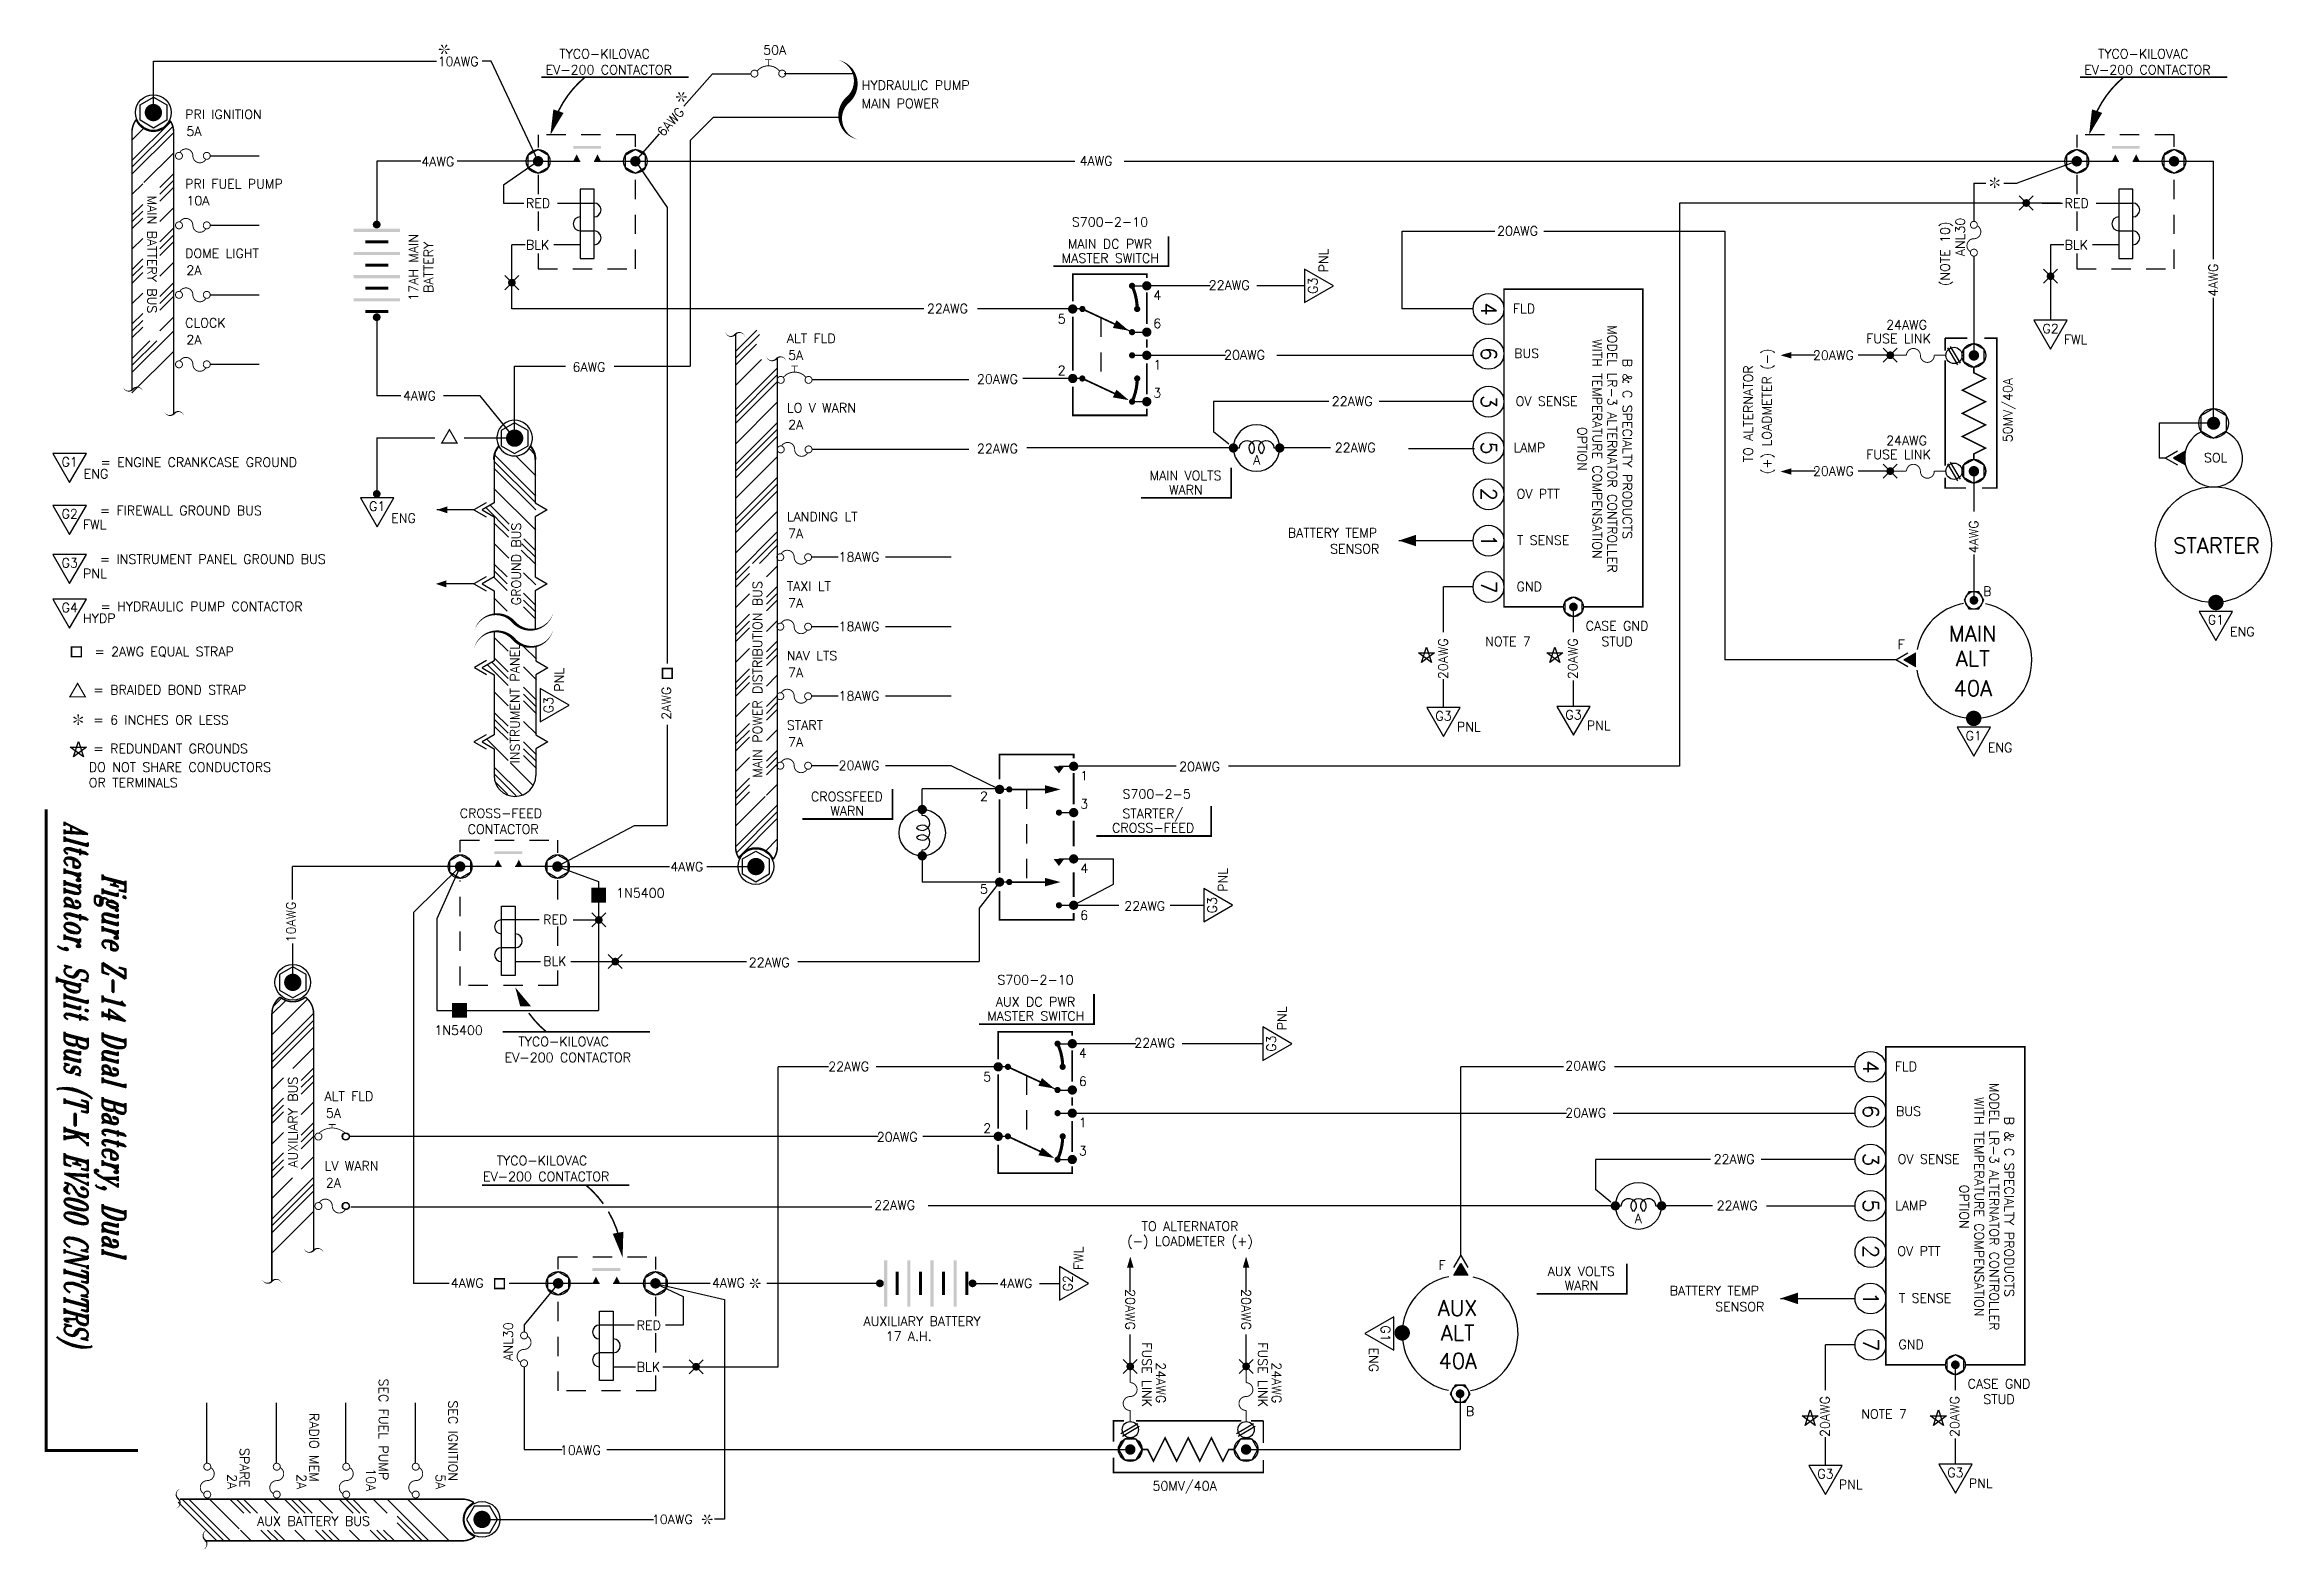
# Model space of a CAD drawing. Extents: x 0.2 to 15.4, y -1.3 to 19.5.
# Drawn here: x 0.53 to 14.95, y -1.3 to 8.45 of the extents above; entities that cross this region are included whole.
import ezdxf
from ezdxf.enums import TextEntityAlignment as Align

# ---------------------------------------------------------------- set-up
doc = ezdxf.new("R2010")
doc.units = 0
doc.header["$LTSCALE"] = 0.5
doc.header["$MEASUREMENT"] = 0
doc.linetypes.add('HIDDEN', pattern=[0.375, 0.25, -0.125])
doc.layers.get('0').update_dxf_attribs({"linetype": 'CONTINUOUS'})
doc.styles.add('ROMANT', font='ROMANT.SHX', dxfattribs={"width": 0.7, "oblique": 15})
doc.styles.get("Standard").update_dxf_attribs({"font": 'ROMANS.shx'})

msp = doc.modelspace()

# ---------------------------------------------------------------- texts
for s, height, p in [('10AWG', 0.05999961599994003, (3.078970856508691, 8.308052431930665)), ('TYCO-KILOVAC', 0.05999999999994, (3.866814080876757, 8.357004799262546)), ('50A', 0.05999999999994, (5.186970092131807, 8.381938227519514)), ('TYCO-KILOVAC', 0.05999999999994, (13.83122353262867, 8.357004799262546)), ('EV-200 CONTACTOR', 0.05999999999994, (3.778222851227055, 8.254147656405513)), ('EV-200 CONTACTOR', 0.05999999999994, (13.74263230297897, 8.254147656405513)), ('HYDRAULIC PUMP', 0.05999999999994, (5.825355096656273, 8.153566328447637)), ('MAIN POWER', 0.05999999999994, (5.825355096656273, 8.035634737123784)), ('PRI IGNITION', 0.06, (1.443434518101169, 7.965280143930269)), ('5A', 0.06, (1.451823303875655, 7.856319296924166)), ('4AWG', 0.05999961599994003, (2.972776464825946, 7.659237373969836)), ('4AWG', 0.05999961599994003, (7.23592671737571, 7.663574013650573)), ('PRI FUEL PUMP', 0.06, (1.443434518101169, 7.515280143930269)), ('10A', 0.06, (1.451823303875655, 7.406319296924167)), ('RED', 0.05999999999994, (3.650948597764588, 7.389734241727274)), ('RED', 0.05999999999994, (13.6153580495165, 7.389734241727274)), ('20AWG', 0.05999961599994003, (9.940113824158088, 7.210714653019798)), ('DOME LIGHT', 0.06, (1.443434518101169, 7.06528014393027)), ('BLK', 0.05999999999994, (3.650948597764588, 7.120496592817601)), ('BLK', 0.05999999999994, (13.6153580495165, 7.120496592817601)), ('2A', 0.06, (1.451823303875655, 6.956319296924168)), ('22AWG', 0.05999961599994003, (8.072653740433493, 6.859532316568986)), ('CLOCK', 0.06, (1.443434518101169, 6.615280143930269)), ('22AWG', 0.05999961599994003, (6.247919338335796, 6.707304416045572)), ('24AWG', 0.05999999999994, (12.45954996000934, 6.602540301932976)), ('2A', 0.06, (1.451823303875655, 6.506319296924167)), ('ALT FLD', 0.06, (5.340465789008908, 6.51469260167554)), ('FUSE LINK', 0.05999999999994, (12.32996335314508, 6.513063416389738)), ('6AWG', 0.05999961599994003, (3.952338387577525, 6.329238090365941)), ('5A', 0.06, (5.348854574783394, 6.405731754669437)), ('20AWG', 0.05999961599994003, (8.17180136549514, 6.407265440493317)), ('20AWG', 0.05999999999994, (11.98536282567164, 6.405105242086702)), ('4AWG', 0.05999961599994003, (2.853791859803034, 6.142851818349603)), ('20AWG', 0.05999961599994003, (6.57169083232994, 6.251095193230141)), ('LO V WARN', 0.06, (5.340465789008908, 6.064692601675544)), ('22AWG', 0.05999961599994003, (8.869172882005072, 6.10726544049332)), ('2A', 0.06, (5.348854574783394, 5.955731754669435)), ('22AWG', 0.05999961599994003, (6.57169083232994, 5.801095193230138)), ('22AWG', 0.05999961599994003, (8.888786171415932, 5.80730441604558)), ('FUSE LINK', 0.05999999999994, (12.32996335314508, 5.763063416389738)), ('24AWG', 0.05999999999994, (12.45954996000934, 5.852540301932976)), ('20AWG', 0.05999999999994, (11.98536282567164, 5.655105242086702)), ('LANDING LT', 0.06, (5.340465789008908, 5.360289136764782)), ('7A', 0.06, (5.348854574783394, 5.25132828975868)), ('BATTERY TEMP', 0.06, (8.584727379997139, 5.255705627371254)), ('SENSOR', 0.06, (8.858254764757723, 5.15206163435897)), ('18AWG', 0.05999961599994003, (5.675334876971119, 5.099399764288504)), ('TAXI LT', 0.06, (5.340465789008908, 4.910289136764783)), ('7A', 0.06, (5.348854574783394, 4.801328289758681)), ('18AWG', 0.05999961599994003, (5.675334876971119, 4.649399764288505)), ('NAV LTS', 0.06, (5.340465789008908, 4.460289136764783)), ('7A', 0.06, (5.348854574783394, 4.351328289758681)), ('18AWG', 0.05999961599994003, (5.675334876971119, 4.199399764288505)), ('START', 0.06, (5.340465789008908, 4.010289136764783)), ('7A', 0.06, (5.348854574783394, 3.901328289758681)), ('20AWG', 0.05999961599994003, (5.675334876971119, 3.749399764288505)), ('20AWG', 0.05999961599994003, (7.880822677921826, 3.742210536128011)), ('CROSS-FEED', 0.05999999999994, (3.222462297091906, 3.439486404475874)), ('CONTACTOR', 0.05999999999994, (3.273361745115457, 3.336629261618841)), ('4AWG', 0.05999999999994, (4.585373897000638, 3.09406627277127)), ('22AWG', 0.05999961599994003, (7.525473966718833, 2.839239271459789)), ('RED', 0.05999999999994, (3.761929057689946, 2.751448620281407)), ('BLK', 0.05999999999994, (3.761929057689946, 2.482210971371734)), ('22AWG', 0.05999961599994003, (5.093775736905071, 2.474061277978818)), ('TYCO-KILOVAC', 0.05999999999994, (3.601971196767018, 1.961113560840863)), ('EV-200 CONTACTOR', 0.05999999999994, (3.513379967117315, 1.85825641798383)), ('22AWG', 0.05999961599994003, (7.590303082105249, 1.95253339916244)), ('22AWG', 0.05999961599994003, (5.608139247608007, 1.800305498639026)), ('20AWG', 0.05999961599994003, (10.38117352144771, 1.804986030987936)), ('ALT FLD', 0.06, (2.346566544570171, 1.607693684268994)), ('5A', 0.06, (2.354955330344657, 1.498732837262891)), ('20AWG', 0.05999961599994003, (10.38117352144771, 1.500266523086771)), ('20AWG', 0.05999961599994003, (5.922713516387601, 1.344096275823595)), ('LV WARN', 0.06, (2.346566544570171, 1.156332306983436)), ('TYCO-KILOVAC', 0.05999999999994, (3.461622666826521, 1.190682523798726)), ('22AWG', 0.05999961599994003, (11.34250481806434, 1.200266523086774)), ('2A', 0.06, (2.354955330344657, 1.047371459977334)), ('EV-200 CONTACTOR', 0.05999999999994, (3.373031437176818, 1.087825380941693)), ('22AWG', 0.05999961599994003, (5.906139870167562, 0.9026939112081438)), ('22AWG', 0.05999961599994003, (11.3621181074752, 0.9003054986390415)), ('4AWG', 0.05999999999994, (3.163370718004535, 0.3984505695428071)), ('4AWG', 0.05999999999994, (4.855102256225953, 0.3996631201450418)), ('4AWG', 0.05999999999994, (6.716717678244306, 0.3961295322813898)), ('BATTERY TEMP', 0.06, (11.05805931605641, 0.3487067099647012)), ('SENSOR', 0.06, (11.35218405721792, 0.2450627169524315)), ('RED', 0.05999999999994, (4.368033694136775, 0.1243016887534116)), ('BLK', 0.05999999999994, (4.368033694136775, -0.1449359601562614)), ('10AWG', 0.05999999999994, (3.870592175122246, -0.6842176356935576)), ('10AWG', 0.05999999999994, (4.466321882143549, -1.131938165699115))]:
    msp.add_text(s, height=height).set_placement(p)
for s, height, rotation, p in [('6AWG', 0.05999999999994, 48.86651155896645, (4.540427548902739, 7.846474713145902)), ('(NOTE 10)', 0.05999999999994, 90, (12.8711969403981, 6.882530599808229)), ('ANL30', 0.05999999999994, 90, (12.96936043428479, 7.07610598975365)), ('4AWG', 0.05999999999994, 90, (14.607543267051, 6.814678041517791)), ('4AWG', 0.05999999999994, 90, (13.05632732945813, 5.152380074629859)), ('20AWG', 0.05999999999994, 90, (9.619994198928145, 4.338177000409074)), ('20AWG', 0.05999999999994, 90, (10.45976054857348, 4.338177000409074)), ('20AWG', 0.05999999999994, 270, (7.534511254000435, 0.3890969505009503)), ('20AWG', 0.05999999999994, 270, (8.284511254000435, 0.3890969505009538)), ('ANL30', 0.05999999999994, 90, (3.566422063239352, -0.07534596152914941)), ('FUSE LINK', 0.05999999999994, 270, (7.642469428303471, 0.04449642302750423)), ('FUSE LINK', 0.05999999999994, 270, (8.392469428303471, 0.04449642302750778)), ('24AWG', 0.05999999999994, 270, (7.731946313846709, -0.0850901838367557)), ('24AWG', 0.05999999999994, 270, (8.48194631384671, -0.08509018383675215)), ('SEC FUEL PUMP', 0.06, 270, (2.69861187412295, -0.1902633327071641)), ('RADIO MEM', 0.06, 270, (2.24861187412295, -0.4131345106844801)), ('SEC IGNITION', 0.06, 270, (3.148611874122949, -0.3321412413841192)), ('20AWG', 0.05999999999994, 90, (12.09332613498742, -0.5688219169974724)), ('20AWG', 0.05999999999994, 90, (12.93309248463275, -0.5688219169974724)), ('SPARE', 0.06, 270, (1.79861187412295, -0.639765748988476)), ('2A', 0.06, 270, (1.717066207049319, -0.8091200954995188)), ('2A', 0.06, 270, (2.16706620704932, -0.8091200954995188)), ('10A', 0.06, 270, (2.61706620704932, -0.7714473046888355)), ('5A', 0.06, 270, (3.067066207049319, -0.8091200954995188))]:
    msp.add_text(s, height=height, rotation=rotation).set_placement(p)
for s, height, rotation, p in [('MAIN BATTERY BUS', 0.05999999999994002, 270, (1.19913521505566, 7.087769394812216)), ('4', 0.1, 270, (9.836395991150068, 6.734787589783137)), ('WITH TEMPERATURE COMPENSATION', 0.06, 270, (10.55895894044418, 5.829174283662992)), ('MODEL LR-3 ALTERNATOR CONTROLLER', 0.06, 270, (10.65610179758704, 5.829174283662992)), ('6', 0.1, 270, (9.836395991150068, 6.444870312490592)), ('B & C SPECIALTY PRODUCTS', 0.06, 270, (10.7532446547299, 5.829174283662992)), ('3', 0.1, 270, (9.836395991150068, 6.134787589783135)), ('OPTION', 0.06, 270, (10.46181608330133, 5.829174283662992)), ('5', 0.1, 270, (9.836395991150068, 5.834787589783138)), ('2', 0.1, 270, (9.836395991150068, 5.534787589783141)), ('1', 0.1, 270, (9.836395991150068, 5.234787589783137)), ('MAIN POWER DISTRIBUTION BUS', 0.05999999999994002, 90, (5.180110637765756, 4.336319469441223)), ('7', 0.1, 270, (9.836395991150068, 4.93478758978314)), ('AUXILIARY BUS', 0.05999999999994002, 90, (2.171826161134964, 1.469369748106533)), ('4', 0.1, 270, (12.30972792720934, 1.827788672376591)), ('WITH TEMPERATURE COMPENSATION', 0.06, 270, (13.03229087650345, 0.9221753662564458)), ('MODEL LR-3 ALTERNATOR CONTROLLER', 0.06, 270, (13.12943373364631, 0.9221753662564458)), ('6', 0.1, 270, (12.30972792720934, 1.537871395084045)), ('B & C SPECIALTY PRODUCTS', 0.06, 270, (13.22657659078916, 0.9221753662564458)), ('3', 0.1, 270, (12.30972792720934, 1.227788672376589)), ('OPTION', 0.06, 270, (12.93514801936059, 0.9221753662564458)), ('5', 0.1, 270, (12.30972792720934, 0.9277886723765922)), ('2', 0.1, 270, (12.30972792720934, 0.6322245468608587)), ('1', 0.1, 270, (12.30972792720934, 0.3277886723765908)), ('7', 0.1, 270, (12.30972792720934, 0.02778867237658655))]:
    msp.add_text(s, height=height, rotation=rotation).set_placement(p, align=Align.CENTER)
at = {"color": 7}
for s, height, p in [('S700-2-10', 0.05999999999994002, (7.433101885350764, 7.268161601465007)), ('MASTER SWITCH', 0.05999999999994002, (7.435241666836687, 7.034125030106697)), ('MAIN DC PWR', 0.05999999999994002, (7.433101885350764, 7.12619702053173)), ('A', 0.06, (8.383637413519136, 5.727664151190287)), ('MAIN VOLTS', 0.05999999999994002, (7.922225725532579, 5.626811846140793)), ('WARN', 0.05999999999994002, (7.924365507018509, 5.53473985571576)), ('STARTER', 0.1, (14.59861774473105, 5.153402455661165)), ('MAIN', 0.1, (13.02080969158835, 4.582343554462467)), ('F', 0.06, (12.55762295124054, 4.532989966354462)), ('ALT', 0.1, (13.02080969158835, 4.42169573410647)), ('40A', 0.1, (13.02080969158835, 4.228918349679267)), ('CROSSFEED', 0.05999999999994002, (5.729294796742304, 3.547717079263281)), ('S700-2-5', 0.06, (7.735675096814388, 3.56439492411052)), ('WARN', 0.05999999999994002, (5.731434578228233, 3.455645088838248)), ('STARTER/', 0.05999999999994002, (7.710342295767765, 3.437503450741595)), ('CROSS-FEED', 0.05999999999994002, (7.712482077253695, 3.345431460316561)), ('1N5400', 0.06, (4.392009313382924, 2.924038096933411)), ('S700-2-10', 0.05999999999994002, (6.95075122702252, 2.361162684058461)), ('MASTER SWITCH', 0.05999999999994002, (6.952891008508443, 2.127126112700151)), ('AUX DC PWR', 0.05999999999994002, (6.95075122702252, 2.219198103125184)), ('1N5400', 0.06, (3.214873247063651, 2.034874163051628)), ('A', 0.06, (10.85429804824911, 0.8167696531299986)), ('(-) LOADMETER (+)', 0.06, (7.951477874385159, 0.6687386290806989)), ('TO ALTERNATOR', 0.06, (7.951477874385159, 0.765881486223555)), ('F', 0.06, (9.583925630483375, 0.5140848424450004)), ('AUX VOLTS', 0.05999999999994002, (10.48482331755677, 0.4737409213684449)), ('WARN', 0.05999999999994002, (10.4869630990427, 0.3816689309434116)), ('AUX', 0.1, (9.685094367789857, 0.2160898090151866)), ('ALT', 0.1, (9.685094367789857, 0.05544198865918926)), ('40A', 0.1, (9.685094367789857, -0.1266255410776163)), ('50MV/40A', 0.06, (7.916660268277772, -0.915561880575658))]:
    msp.add_text(s, height=height, dxfattribs=at).set_placement(p, align=Align.CENTER)
for s, height, p in [('17AH MAIN', 0.06, (2.952348965168637, 7.004187378121626)), ('BATTERY', 0.06, (3.049491822311493, 7.004187378121626)), ('TO ALTERNATOR', 0.06, (11.59643188169079, 6.056077643058148)), ('(+) LOADMETER (-)', 0.06, (11.71745645122787, 6.07198727567926)), ('50MV/40A', 0.06, (13.27729944039974, 6.079942072614431)), ('GROUND BUS', 0.05999999999994002, (3.618153149642323, 5.084280308451971)), ('INSTRUMENT PANEL', 0.05999999999994002, (3.609731117573654, 4.182053576346382)), ('2AWG', 0.05999999999994002, (4.589934000969633, 4.182053576346382)), ('10AWG', 0.05999999999994002, (2.159283424882302, 2.765774821251669))]:
    msp.add_text(s, height=height, rotation=90, dxfattribs=at).set_placement(p, align=Align.CENTER)
for s, height, p in [('4', 0.06, (7.739410248818556, 6.793856343620517)), ('5', 0.06, (7.120194432902535, 6.640907885310453)), ('6', 0.06, (7.739410248818556, 6.611492323533843)), ('FLD', 0.05999961599994003, (10.11427840410671, 6.707569429459118)), ('2', 0.06, (7.120194432902535, 6.307383539603185)), ('1', 0.06, (7.739410248818556, 6.343856343620521)), ('BUS', 0.05999961599994003, (10.13119307611738, 6.417652152166573)), ('3', 0.06, (7.739410248818556, 6.161492323533848)), ('OV SENSE', 0.05999961599994003, (10.26087222819918, 6.107569429459117)), ('LAMP', 0.05999961599994003, (10.14893086833842, 5.807569429459113)), ('SOL', 0.06, (14.59361416166519, 5.742094136258507)), ('OV PTT', 0.05999961599994003, (10.20612461315439, 5.507569429459123)), ('T SENSE', 0.05999961599994003, (10.23831933218496, 5.207569429459111)), ('GND', 0.05999961599994003, (10.14810774812805, 4.907569429459114)), ('CASE GND', 0.06, (10.71696699217698, 4.653245333349203)), ('NOTE 7', 0.06, (10.01030579181065, 4.552588630450648)), ('STUD', 0.06, (10.71696699217698, 4.552588630450648)), ('2', 0.06, (6.617087755289196, 3.549248594356433)), ('1', 0.06, (7.265931782069186, 3.683218784697447)), ('3', 0.06, (7.265931782069186, 3.500854764610773)), ('4', 0.06, (7.265931782069186, 3.083218784697449)), ('5', 0.06, (6.617087755289196, 2.949248594356437)), ('6', 0.06, (7.265931782069186, 2.779739292000288)), ('4', 0.06, (7.257059590490313, 1.886857426213971)), ('5', 0.06, (6.637843774574291, 1.733908967903907)), ('6', 0.06, (7.257059590490313, 1.704493406127297)), ('FLD', 0.05999961599994003, (12.58761034016598, 1.800570512052572)), ('2', 0.06, (6.637843774574291, 1.400384622196639)), ('1', 0.06, (7.257059590490313, 1.436857426213975)), ('BUS', 0.05999961599994003, (12.60452501217665, 1.510653234760027)), ('3', 0.06, (7.257059590490313, 1.254493406127302)), ('OV SENSE', 0.05999961599994003, (12.73420416425846, 1.200570512052571)), ('LAMP', 0.05999961599994003, (12.62045912349104, 0.9005705120525738)), ('OV PTT', 0.05999961599994003, (12.67218370021933, 0.6050063865368331)), ('T SENSE', 0.05999961599994003, (12.71165126824422, 0.3005705120525652)), ('GND', 0.05999961599994003, (12.62143968418732, 0.000570512052568084)), ('CASE GND', 0.06, (13.19029892823624, -0.2537535840573435)), ('NOTE 7', 0.06, (12.44576303997509, -0.4499288582267473)), ('STUD', 0.06, (13.19029892823624, -0.3544102869558978)), ('AUX BATTERY BUS', 0.05999999999994002, (2.275283091110323, -1.143056358151359))]:
    msp.add_text(s, height=height).set_placement(p, align=Align.CENTER)
for s, p in [('= ENGINE CRANKCASE GROUND', (0.8952871501493183, 5.712544788563834)), ('= FIREWALL GROUND BUS', (0.8911654216736158, 5.399890115258804)), ('= INSTRUMENT PANEL GROUND BUS', (0.8911654216736158, 5.084836369705287)), ('B', (13.08735305089681, 4.87701257268648)), ('= HYDRAULIC PUMP CONTACTOR', (0.8952871501493183, 4.779101852232499)), ('= 2AWG EQUAL STRAP', (0.8562827011895207, 4.486318361921931)), ('= BRAIDED BOND STRAP', (0.8497819596962228, 4.239078970104119)), ('= 6 INCHES OR LESS', (0.8497819596962228, 4.04374955282738)), ('= REDUNDANT GROUNDS', (0.8497819596962228, 3.858437028744321)), ('DO NOT SHARE CONDUCTORS', (0.8197569522235708, 3.738234310420173)), ('OR TERMINALS', (0.8197569522235708, 3.638065378483384)), ('AUXILIARY BATTERY', (5.837398580039929, 0.1507807569254966)), ('17 A.H.', (5.980269245243504, 0.05363789978264055)), ('B', (9.737911305060818, -0.4320854023847316))]:
    msp.add_text(s, height=0.06, dxfattribs=at).set_placement(p)
at = {"color": 7, "style": 'ROMANT', "oblique": 15, "width": 0.7}
for s, p in [('Alternator, Split Bus (T-K EV200 CNTCTRS)', (0.6634900317907538, 3.419010645852781)), ('Figure Z-14 Dual Battery, Dual', (0.9081826452071977, 3.081282489939378))]:
    msp.add_text(s, height=0.15, rotation=270, dxfattribs=at).set_placement(p)

# ---------------------------------------------------------------- blocks, each defined once
blk = doc.blocks.new('SPADETERM')
at = {"color": 7}
for p, q in [((0, 0), (-0.09778629398190475, 0.0564569431535098)), ((-0.09778629398190475, -0.0564569431535098), (0, 0)), ((0.06509466086077254, 0), (-0.03269163312113221, 0.0564569431535098)), ((-0.03269163312113221, -0.0564569431535098), (0.06509466086077254, 0))]:
    blk.add_line(p, q, dxfattribs=at)
blk = doc.blocks.new('SPADTERM')
at = {"color": 7, "xscale": 0.8, "yscale": 0.8, "zscale": 0.8, "rotation": 270}
blk.add_blockref('SPADETERM', (0, 0.05207572868861732), dxfattribs=at)
blk = doc.blocks.new('FUSE')
blk.add_lwpolyline([(0.1404259733037172, -0.03625724772812688, 0.01, 0.01, -729.2147678623838), (0.1406250000000036, -0.03630921887069505, 0.01, 0.01, -0.7745966692415445), (0, 0, 0.01, 0.01, 0.7745966692414826), (-0.1406250000000036, 0.03630921887069505, 0.01, 0.01, 55.55771820439573), (-0.1380376597728556, 0.03554085559310494, 0.01, 0.01, 55.55771820439573)], format="xyseb")
blk = doc.blocks.new('STAR')
at = {"color": 7}
for points in [[(-6.661338147750939e-16, 0, 0, 0.01, 0), (-0.03000000000000069, 0, 0, 0, 0)], [(-9.992007221626409e-16, 0, 0, 0.01, 0), (-0.01500000000000112, 0.02598076211353373, 0, 0, 0)], [(-5.551115123125783e-16, -8.881784197001252e-16, 0, 0.01, 0), (-0.01500000000000079, -0.02598076211353373, 0, 0, 0)], [(-6.661338147750939e-16, 8.881784197001252e-16, 0, 0.01, 0), (0.01499999999999946, 0.02598076211353373, 0, 0, 0)], [(-8.881784197001252e-16, 0, 0, 0.01, 0), (0.01499999999999924, -0.02598076211353373, 0, 0, 0)], [(-6.661338147750939e-16, 0, 0, 0.01, 0), (0.02999999999999936, 0, 0, 0, 0)]]:
    blk.add_lwpolyline(points, format="xyseb", dxfattribs=at)
for points in [[(-0.02750000000000075, 0, 0.005, 0.005, 1), (-0.03250000000000064, 0, 0.005, 0.005, 1)], [(-0.01375000000000115, 0.02381569860407229, 0.005, 0.005, 1), (-0.0162500000000011, 0.02814582562299428, 0.005, 0.005, 1)], [(0.01374999999999948, 0.02381569860407318, 0.005, 0.005, 1), (0.01624999999999943, 0.02814582562299517, 0.005, 0.005, 1)], [(0.02749999999999941, 0, 0.005, 0.005, 1), (0.03249999999999931, 0, 0.005, 0.005, 1)], [(-0.01375000000000082, -0.02381569860407318, 0.005, 0.005, 1), (-0.01625000000000076, -0.02814582562299517, 0.005, 0.005, 1)], [(0.01374999999999926, -0.02381569860407229, 0.005, 0.005, 1), (0.01624999999999921, -0.02814582562299428, 0.005, 0.005, 1)]]:
    blk.add_lwpolyline(points, format="xyseb", close=True, dxfattribs=at)
blk = doc.blocks.new('ARROWHEAD', base_point=(5.399999999999999, 17.1))
blk.add_lwpolyline([(5.399999999999999, 17.1, 0, 0.075, 0), (5.2875, 17.1, 0.075, 0.075, 0)], format="xyseb")
blk = doc.blocks.new('BAT', base_point=(4.05, 6.75))
for centre in [(4.05, 6.75), (4.05, 6.15)]:
    blk.add_circle(centre, 0.02)
for points in [[(4.2, 6.702500000000001), (4.2, 6.7225), (3.9, 6.702500000000001), (3.9, 6.7225)], [(4.125, 6.6275), (4.125, 6.6475), (3.975, 6.6275), (3.975, 6.6475)], [(4.2, 6.5525), (4.2, 6.5725), (3.9, 6.5525), (3.9, 6.5725)], [(4.125, 6.4775), (4.125, 6.4975), (3.975, 6.4775), (3.975, 6.4975)], [(4.2, 6.402500000000001), (4.2, 6.4225), (3.9, 6.402500000000001), (3.9, 6.4225)], [(4.125, 6.327500000000001), (4.125, 6.3475), (3.975, 6.327500000000001), (3.975, 6.3475)], [(4.2, 6.2525), (4.2, 6.2725), (3.9, 6.2525), (3.9, 6.2725)], [(4.125, 6.1775), (4.125, 6.1975), (3.975, 6.1775), (3.975, 6.1975)]]:
    blk.add_trace(points)
blk = doc.blocks.new('DOT')
at = {"color": 7}
blk.add_lwpolyline([(-0.01249999999999929, 0, 0.025, 0.025, 1), (0.01249999999999929, 0, 0.025, 0.025, 1)], format="xyseb", close=True, dxfattribs=at)
blk = doc.blocks.new('LAMP')
for p, q in [((0, 0), (0.03877701951980583, 0)), ((0.2612229804801958, 0), (0.3000000000000007, 0))]:
    blk.add_line(p, q)
for points in [[(-0.01499999999999968, 0, 0.03, 0.03, 1), (0.01499999999999968, 0, 0.03, 0.03, 1)], [(0.285000000000001, 0, 0.03, 0.03, 1), (0.3150000000000004, 0, 0.03, 0.03, 1)]]:
    blk.add_lwpolyline(points, format="xyseb", close=True)
blk.add_circle((0.1500000000000004, 0), 0.15)
for centre, start, end in [((0.08719172867000857, 0), 180, 49.56020690844326), ((0.1500000000000004, 0), 130.4397930915567, 49.56020690844189), ((0.212808271329993, 0), 130.4397930915589, 0)]:
    blk.add_arc(centre, 0.04841470915020239, start, end)
blk = doc.blocks.new('CB')
for points in [[(-0.3047399613886519, -0.03719923071831133, 0.01, 0.01, 273.9696988207883), (-0.3052825490245326, -0.0371260646420204, 0.01, 0.01, 273.9696988207883)], [(-0.02704903082498689, 0.02597306164975421, 0.01, 0.01, 0.4727572666355321), (-0.2729509691754153, 0.02597306164926749, 0.01, 0.01, 0.4727572666355321)], [(-0.1875, 0.1499999999999986, 0.01, 0.01, 0), (-0.1125000000000007, 0.1499999999999986, 0.01, 0.01, 0)], [(-0.1500000000000021, 0.08409902576697448, 0.01, 0.01, 0), (-0.1500000000000021, 0.1499999999999986, 0.01, 0.01, 0)], [(-0.005842398127015258, -0.03704208935961262, 0.01, 0.01, 692.0208592420624), (-0.006056408857205042, -0.03700770070883053, 0.01, 0.01, 692.0208592420624)]]:
    blk.add_lwpolyline(points, format="xyseb")
blk = doc.blocks.new('CUTOFF')
at = {"color": 7}
blk.add_lwpolyline([(-0.1278728342885813, -0.02914608058412682, 0, 0.02, -0.591879645207404), (0, 0, 0.02, 0, 0.591879645207404), (0.1278728342885955, 0.02914608058414103, 0, 0, 0.591879645207404)], format="xyseb", dxfattribs=at)
blk = doc.blocks.new('*X11')
at = {"color": 0}
for p, q in [((1.061036707237144, -34.42688487356271), (1.19849896605083, -34.28942261474902)), ((1.547172619302896, -34.42688487356271), (1.68074486574228, -34.29331262712332)), ((1.591366793127055, -34.42688487356271), (1.696921056061186, -34.32133061062857)), ((0.8310017645645298, -34.48014312093868), (0.9698884297944207, -34.34125645570879)), ((0.8375071683412676, -34.51783189098611), (1.01408260361858, -34.34125645570879)), ((0.8404488839358415, -34.42650182774322), (0.9161911762355053, -34.35075953544355)), ((0.8961235574347107, -34.59179802336514), (1.045087084169674, -34.44283449663018)), ((1.193619228709622, -34.42688487356271), (1.279247646563534, -34.34125645570879)), ((1.237813402533781, -34.42688487356271), (1.323441820387693, -34.34125645570879)), ((1.28200757635794, -34.42688487356271), (1.367635994211853, -34.34125645570879)), ((1.414590097830418, -34.42688487356271), (1.50021851568433, -34.34125645570879)), ((1.635560966951214, -34.42688487356271), (1.721189384805126, -34.34125645570879)), ((1.768143488423692, -34.42688487356271), (1.853771906277604, -34.34125645570879)), ((1.009247646563815, -34.61125645570851), (1.092574205021734, -34.52792989725059)), ((1.053441820387974, -34.61125645570851), (1.136768378845893, -34.52792989725059)), ((1.097635994212133, -34.61125645570851), (1.180962552670052, -34.52792989725059)), ((1.230218515684611, -34.61125645570851), (1.31354507414253, -34.52792989725059)), ((1.362801037157089, -34.61125645570851), (1.446127595615008, -34.52792989725059)), ((1.406995210981248, -34.61125645570851), (1.490321769439167, -34.52792989725059)), ((1.451189384805407, -34.61125645570851), (1.534515943263326, -34.52792989725059)), ((1.583771906277885, -34.61125645570851), (1.667098464735804, -34.52792989725059)), ((1.716354427750363, -34.61125645570851), (1.799680986208281, -34.52792989725059))]:
    blk.add_line(p, q, dxfattribs=at)
blk = doc.blocks.new('SPLICE')
for p, q in [((-0.04540863766729331, -0.04540863766729331), (0.04540863766729686, 0.04540863766729331)), ((0.04540863766729331, -0.04540863766730041), (-0.04540863766729331, 0.04540863766729331))]:
    blk.add_line(p, q)
blk.add_blockref('DOT', (0, 0))
blk = doc.blocks.new('G1')
blk.add_lwpolyline([(-0.10814064147376, 0), (0, -0.1873050853956357), (0.1081406414737529, 0)], close=True)
blk.add_text('G1', height=0.06).set_placement((0.0003153238489090882, -0.08411461235873219), align=Align.CENTER)
blk.add_text('ENG', height=0.06).set_placement((0.09115746011664072, -0.1611051348217769))
blk = doc.blocks.new('G2')
blk.add_lwpolyline([(-0.10814064147376, 0), (0, -0.1873050853956357), (0.1081406414737529, 0)], close=True)
blk.add_text('G2', height=0.06).set_placement((0.0003153238489090882, -0.08411461235873219), align=Align.CENTER)
at = {"color": 7}
blk.add_text('FWL', height=0.06, dxfattribs=at).set_placement((0.0866220425819737, -0.1538676987564243))
blk = doc.blocks.new('G3')
blk.add_lwpolyline([(-0.1081406414737565, 0), (3.552713678800501e-15, -0.1873050853956357), (0.1081406414737565, 0)], close=True)
blk.add_text('G3', height=0.06).set_placement((0.0003153238489126409, -0.08411461235873219), align=Align.CENTER)
at = {"color": 7}
blk.add_text('PNL', height=0.06, dxfattribs=at).set_placement((0.08662204258197725, -0.1538676987564243))
blk = doc.blocks.new('G4')
blk.add_lwpolyline([(-0.1081406414737565, 0), (3.552713678800501e-15, -0.1873050853956357), (0.1081406414737565, 0)], close=True)
blk.add_text('G4', height=0.06).set_placement((0.0003153238489126409, -0.08411461235873219), align=Align.CENTER)
at = {"color": 7}
blk.add_text('HYDP', height=0.06, dxfattribs=at).set_placement((0.08662204258197725, -0.1538676987564243))

# ---------------------------------------------------------------- linework, layer by layer
at = {"color": 7}
for p, q in [((1.238124856522396, 8.006605356002234), (1.238124856522396, 8.338527756361465)), ((1.238124856522396, 8.338527756361465), (3.070859984380735, 8.338527756361465)), ((3.426545638160597, 8.338527756361465), (3.366505448494929, 8.338527756361465)), ((3.72951374840555, 7.691096162940395), (3.426545638160597, 8.338527756361465)), ((4.674179916529289, 8.047809178005304), (4.858727208811944, 8.257016356027458)), ((4.858727208811944, 8.257016356027458), (5.106390267421125, 8.257016356027458)), ((5.323865219393637, 8.25894156885886), (5.775183998111117, 8.25894156885886)), ((4.715298263511171, 7.826471227154066), (4.865298263511173, 7.976471227154066)), ((4.865298263511173, 7.976471227154066), (5.685993371221818, 7.976471227154064)), ((4.359513748405552, 7.691096162940395), (4.5155603188483, 7.867994248187621)), ((4.715298263511171, 7.826471227154066), (4.715298263511174, 6.365061948212778)), ((1.606440137372682, 7.72684624840875), (1.92319896477995, 7.72684624840875)), ((2.684670070440875, 7.691096162940395), (2.684670070440875, 7.281722491440872)), ((2.9712063964151, 7.691096162940395), (2.684670070440875, 7.691096162940395)), ((3.72951374840555, 7.691096162940395), (3.206164274827847, 7.691096162940395)), ((3.729513748405553, 7.691096162940395), (3.50479992533127, 7.537241229614587)), ((4.359513748405552, 7.691096162940395), (4.565298263511172, 7.391096162940391)), ((4.359513748405552, 7.691096162940395), (7.205929545390466, 7.691096162940395)), ((7.523949177140649, 7.691096162940395), (13.69392320015747, 7.691096162940395)), ((13.69392320015747, 7.691096162940395), (13.30740914452546, 7.549450821470868)), ((14.32392320015747, 7.691096162940395), (14.5798400178778, 7.691096162940395)), ((14.5798400178778, 7.057158562413397), (14.5798400178778, 7.691096162940395)), ((3.50479992533127, 7.537241229614587), (3.50479992533127, 7.421096162940122)), ((13.02781790648812, 7.549450821470868), (13.02781790648812, 7.301787762861691)), ((13.02781790648812, 7.549450821470868), (13.10449208580195, 7.549450821470868)), ((13.22096614005296, 7.549450821470868), (13.30740914452546, 7.549450821470868)), ((4.565298263511172, 7.391096162940391), (4.565298263511176, 4.439715774133527)), ((13.58758432174589, 7.421096162940392), (11.12103459439684, 7.421096162940392)), ((11.12103459439684, 7.421096162940392), (11.12103459439683, 3.775598818249653)), ((1.606440137372682, 7.276846248408749), (1.92319896477995, 7.276846248408749)), ((9.32482973408757, 7.238236802309613), (9.925517939163269, 7.238236802309613)), ((9.32482973408757, 6.734787589783137), (9.32482973408757, 7.238236802309613)), ((10.24303171221111, 7.238236802309613), (11.41525355554048, 7.238236802309613)), ((11.41525355554048, 7.238236802309613), (11.41525355554048, 4.463918978034348)), ((3.559846863473988, 6.734826565335394), (3.559846863473988, 7.151096162940403)), ((13.02781790648812, 7.077636125090613), (13.02781790648812, 6.414604219857194)), ((13.5242563152259, 7.151096162940403), (13.5242563152259, 6.66173737532351)), ((1.606440137372682, 6.826846248408749), (1.92319896477995, 6.826846248408749)), ((8.081899990311816, 6.884787589783135), (7.692441936810352, 6.884787589783135)), ((8.692659345018633, 6.884787589783135), (8.383938954017209, 6.884787589783135)), ((14.5798400178778, 5.994912442312418), (14.5798400178778, 6.807059965325982)), ((2.684670070440875, 6.681722491440878), (2.684670070440875, 6.17203188672482)), ((6.226629846743682, 6.734826565335394), (3.559846863473988, 6.734826565335394)), ((7.191742296465845, 6.734826565335394), (6.574973802950629, 6.734826565335394)), ((9.784532391486591, 6.734787589783137), (9.32482973408757, 6.734787589783137)), ((1.606440137372682, 6.376846248408748), (1.92319896477995, 6.376846248408748)), ((3.577769996741941, 6.365061948212778), (3.906339377092488, 6.365061948212778)), ((3.577769996741941, 5.898599835415437), (3.577769996741941, 6.365061948212778)), ((4.223217775299181, 6.365061948212778), (4.715298263511174, 6.365061948212778)), ((7.689975708689742, 6.434787589783133), (8.180325095380196, 6.434787589783133)), ((8.514629339594263, 6.434787589783133), (9.784532391486591, 6.434787589783133)), ((12.00257245829481, 6.435173797032613), (11.83032253180906, 6.435173797032613)), ((12.48624892008033, 6.435173797032613), (12.2787323823086, 6.435173797032613)), ((6.519488255811387, 6.27580831731534), (5.502164940373261, 6.27580831731534)), ((2.840629794696364, 6.17203188672482), (2.684670070440875, 6.17203188672482)), ((3.353630295874074, 6.17203188672482), (3.116993701054729, 6.17203188672482)), ((3.577769996741941, 5.898599835415437), (3.353630295874074, 6.17203188672482)), ((8.849452507332797, 6.134787589783135), (8.103703328128608, 6.134787589783135)), ((8.103703328128608, 6.134787589783135), (8.103703328128608, 5.939961239381381)), ((9.784532391486591, 6.134787589783135), (9.17582882666184, 6.134787589783135)), ((8.203433989894085, 5.85854183984287), (8.103703328128608, 5.939961239381381)), ((2.684670070440875, 5.90098797544302), (2.684670070440875, 5.537417822947445)), ((2.684670070440875, 5.90098797544302), (3.0603079282973, 5.900987975443021)), ((3.250191316755339, 5.900987975443021), (3.547454626386317, 5.900987975443021)), ((3.713835155729482, 5.522891179748148), (3.446892195710587, 5.789834139767043)), ((3.713835155729482, 5.655473701220627), (3.585785643959161, 5.783523212990948)), ((3.710410884819472, 5.791480493603116), (3.670706819421673, 5.831184559000908)), ((6.519488255811387, 5.825808317315337), (5.502164940373261, 5.825808317315337)), ((8.2324828410768, 5.834826565335396), (6.895044412422669, 5.834826565335396)), ((8.2324828410768, 5.834826565335396), (8.00092549779108, 5.834826565335395)), ((8.861806990636397, 5.834826565335396), (8.532482841076801, 5.834826565335396)), ((9.367261090883678, 5.832312808952066), (9.79436180121383, 5.832312808952066)), ((3.713835155729482, 5.478697005923989), (3.443835155729756, 5.748697005923715)), ((3.713835155729482, 5.434502832099829), (3.443835155729756, 5.704502832099555)), ((3.444569996742073, 5.761267458099558), (3.444569996742073, 5.47975291769861)), ((3.710969996741808, 5.761267458099558), (3.710969996741808, 5.47975291769861)), ((12.00257245829481, 5.685173797032613), (11.83032253180906, 5.685173797032613)), ((12.48624892008033, 5.685173797032613), (12.2787323823086, 5.685173797032613)), ((13.02781790648812, 5.669169123182511), (13.02781790648812, 5.423789128986696)), ((3.713835155729482, 5.30192031062735), (3.443835155729756, 5.571920310627076)), ((3.314265232867937, 5.434587363175799), (3.074510372123923, 5.434587363175799)), ((3.39249426805346, 5.47975291769861), (3.314265232867937, 5.434587363175799)), ((3.314265232867937, 5.434587363175799), (3.39249426805346, 5.389421808652989)), ((3.444569996742073, 5.47975291769861), (3.366340961556551, 5.434587363175799)), ((3.366340961556551, 5.434587363175799), (3.44456999674208, 5.389421808652989)), ((3.540171083747842, 5.298807687312353), (3.390195007424813, 5.448783763635381)), ((3.542140241330186, 5.341032703554168), (3.418212990930064, 5.46495995395429)), ((3.5372402237117, 5.257544373524331), (3.443835155729756, 5.350949441506279)), ((3.44456999674208, 5.389421808652989), (3.44456999674208, 4.999752917698606)), ((3.710969996741808, 5.47975291769861), (3.78919903192733, 5.434587363175799)), ((3.78919903192733, 5.434587363175799), (3.710969996741801, 5.389421808652989)), ((3.710969996741801, 5.389421808652989), (3.710969996741801, 4.999752917698606)), ((3.540917090105053, 5.121284985658511), (3.443835155729756, 5.2183669200338)), ((3.713835155729482, 5.125143615330712), (3.624549222120548, 5.214429548939647)), ((3.713835155729482, 5.169337789154872), (3.63706523843201, 5.246107706452348)), ((3.529463573583675, 5.00015598070741), (3.443835155729756, 5.085784398561321)), ((3.713835155729482, 5.080949441506553), (3.620660745305306, 5.174123851930728)), ((5.67308168480344, 5.127614075220032), (5.499214178878132, 5.127614075220032)), ((6.404579560362352, 5.127614075220032), (5.979177750081474, 5.127614075220032)), ((13.02781790648812, 5.14436207632299), (13.02781790648812, 4.84846044760369)), ((3.314265232867937, 4.954587363175802), (3.10341585981949, 4.954587363175802)), ((3.39249426805346, 4.999752917698606), (3.314265232867937, 4.954587363175802)), ((3.314265232867937, 4.954587363175802), (3.39249426805346, 4.909421808652992)), ((3.44456999674208, 4.999752917698606), (3.366340961556551, 4.954587363175802)), ((3.366340961556551, 4.954587363175802), (3.44456999674208, 4.909421808652992)), ((3.529463573583675, 4.911767633059091), (3.442340962061023, 4.998890244581743)), ((3.529463573583675, 4.95596180688325), (3.443835155729756, 5.041590224737162)), ((3.44456999674208, 4.909421808652992), (3.44456999674208, 4.763425002754259)), ((3.713835155729482, 4.948366920034081), (3.635560848455958, 5.026641227307598)), ((3.710969996741801, 4.999752917698606), (3.78919903192733, 4.954587363175802)), ((3.78919903192733, 4.954587363175802), (3.710969996741801, 4.909421808652992)), ((3.710969996741801, 4.909421808652992), (3.710969996741801, 4.660649444251453)), ((9.592796233676877, 4.642154481887827), (9.592796233676877, 4.93478758978314)), ((9.784532391486591, 4.93478758978314), (9.592796233676877, 4.93478758978314)), ((3.529463573583675, 4.779185111586612), (3.443835155729763, 4.864813529440523)), ((3.713835155729482, 4.815784398561602), (3.635560848455958, 4.894058705835127)), ((3.713835155729482, 4.771590224737443), (3.635560848455958, 4.849864532010967)), ((3.713835155729482, 4.727396050913283), (3.635560848455958, 4.805670358186807)), ((10.43451303740601, 4.642154481887827), (10.43451303740601, 4.805716777451094)), ((5.67308168480344, 4.677614075220033), (5.499214178878132, 4.677614075220033)), ((6.404579560362352, 4.677614075220032), (5.979177750081474, 4.677614075220033)), ((3.394958022519203, 4.458872136984359), (3.316728987333677, 4.413706582461549)), ((3.316728987333677, 4.413706582461549), (3.394958022519203, 4.368541027938745)), ((3.44456999674208, 4.45684170079292), (3.366340961556551, 4.411676146270116)), ((3.366340961556551, 4.411676146270116), (3.44456999674208, 4.366510591747305)), ((3.44456999674208, 4.366510591747305), (3.44456999674208, 3.976841700792923)), ((3.714569996741799, 4.45684170079292), (3.792799031927329, 4.411676146270116)), ((3.792799031927329, 4.411676146270116), (3.714569996741799, 4.366510591747305)), ((3.714569996741799, 4.366510591747305), (3.714569996741799, 3.976841700792923)), ((9.592796233676877, 4.153866396932498), (9.592796233676877, 4.337446508339886)), ((10.43451303740601, 4.161952933374421), (10.43451303740601, 4.328614371231259)), ((12.52177506359001, 4.463918978034348), (11.41525355554048, 4.463918978034348)), ((5.67308168480344, 4.227614075220033), (5.499214178878132, 4.227614075220033)), ((6.404579560362352, 4.227614075220032), (5.979177750081474, 4.227614075220033)), ((4.565298263511176, 4.0422329603468), (4.565298263511176, 3.390552872130032)), ((3.39249426805346, 3.97684170079293), (3.314265232867937, 3.931676146270119)), ((3.314265232867937, 3.931676146270119), (3.39249426805346, 3.886510591747308)), ((3.44456999674208, 3.976841700792923), (3.366340961556551, 3.931676146270119)), ((3.366340961556551, 3.931676146270119), (3.44456999674208, 3.886510591747308)), ((3.714569996741799, 3.976841700792923), (3.792799031927329, 3.931676146270119)), ((3.792799031927329, 3.931676146270119), (3.714569996741799, 3.886510591747308)), ((3.44456999674208, 3.886510591747308), (3.44456999674208, 3.714362256911782)), ((3.714569996741799, 3.886510591747308), (3.714569996741799, 3.714362256911782)), ((5.67308168480344, 3.777614075220033), (5.499214178878132, 3.777614075220033)), ((6.404579560362352, 3.777614075220032), (5.979177750081474, 3.777614075220033)), ((6.718263829716468, 3.624189006412324), (6.404579560362352, 3.777614075220032)), ((6.726950093508597, 3.627614075220032), (6.217442356827105, 3.627614075220032)), ((6.217442356827105, 3.494113547083352), (6.217442356827105, 3.627614075220032)), ((3.854572038372579, 3.127200187631695), (4.353866102700346, 3.390552872130032)), ((4.353866102700346, 3.390552872130032), (4.565298263511176, 3.390552872130032)), ((6.217442356827105, 3.194113547083351), (6.217442356827112, 3.024189006412326)), ((7.197835220851287, 3.174150030860067), (7.455547587926821, 3.174150030860067)), ((7.455547587926821, 3.010853407919322), (7.455547587926821, 3.174150030860067)), ((3.230916793506294, 3.124632679042969), (2.138773297190228, 3.124632679042975)), ((2.138773297190228, 2.912431730833532), (2.138773297190228, 3.124632679042975)), ((3.224652642293952, 3.124632679042969), (2.923525256722071, 2.827198844662309)), ((3.224652642293952, 3.124632679042969), (3.073525256722073, 2.786383610945004)), ((3.854652642293955, 3.124632679042969), (4.580690463685285, 3.124632679042969)), ((3.854652642293955, 3.124632679042969), (4.121711092106503, 3.027239818598745)), ((4.822578991687545, 3.124632679042969), (5.153806751121939, 3.124632679042969)), ((4.121711092106503, 3.027239818598745), (4.121711092106508, 2.193694610811251)), ((6.718263829716468, 3.024189006412326), (6.217442356827112, 3.024189006412326)), ((6.718263829716468, 3.024189006412326), (6.585227281570949, 2.854632679042966)), ((7.197835220851287, 2.87415003086007), (7.455547587926821, 3.010853407919322)), ((2.923525256722071, 2.827198844662309), (2.923525256722071, 0.4260154135799938)), ((3.073525256722073, 2.786383610945004), (3.073525256722073, 2.193694610811251)), ((3.957081646391856, 2.779067910328282), (4.121711092106505, 2.779067910328282)), ((6.585227281570949, 2.854632679042966), (6.585227281570949, 2.509067910328286)), ((7.197835220851287, 2.87415003086007), (7.490623531235995, 2.87415003086007)), ((7.823844992673108, 2.87415003086007), (8.040146643079664, 2.87415003086007)), ((2.138773297190228, 2.625576476371913), (2.138773297190228, 2.357426771514478)), ((3.940544837278239, 2.509067910328286), (5.07946197414536, 2.509067910328286)), ((5.410984426557794, 2.509067910328286), (6.585227281570949, 2.509067910328286)), ((3.073525256722073, 2.193694610811251), (4.121711092106508, 2.193694610811251)), ((7.59954933198358, 1.977788672376589), (7.210091278482116, 1.977788672376589)), ((8.423241589593514, 1.977788672376589), (7.901588295688965, 1.977788672376589)), ((5.285180149122409, -0.1139845864199982), (5.285180149122409, 1.827827647928848)), ((5.609847674396176, 1.827827647928848), (5.285180149122409, 1.827827647928848)), ((6.709391638137602, 1.827827647928848), (5.918822576739599, 1.827827647928848)), ((10.36958680616588, 1.827788672376591), (9.705700537791541, 1.827788672376591)), ((9.705700537791541, 0.607090253388388), (9.705700537791541, 1.827788672376591)), ((12.25786432754586, 1.827788672376591), (10.70014249591151, 1.827788672376591)), ((7.196553969029564, 1.527788672376587), (10.38969725133276, 1.527788672376587)), ((10.69119857799948, 1.527788672376587), (12.25837393251797, 1.527788672376587)), ((11.32278444339207, 1.227788672376589), (10.57703526418788, 1.227788672376589)), ((10.57703526418788, 1.227788672376589), (10.57703526418788, 1.032962321974835)), ((12.25786432754586, 1.227788672376589), (11.64916076272111, 1.227788672376589)), ((10.67676592595335, 0.9515429224363237), (10.57703526418788, 1.032962321974835)), ((2.516144062216723, 0.9216184251134072), (5.89095995971668, 0.9216184251134072)), ((10.70581477713607, 0.9278276479288499), (6.255264321694879, 0.9278276479288499)), ((11.33513892669566, 0.9278276479288499), (11.00581477713607, 0.9278276479288499)), ((11.68446522133049, 0.927827647928857), (12.25786433514136, 0.927827647928857)), ((7.564579808946347, 0.3718873178777722), (7.564579808946347, 0.5441372443635268)), ((8.314579808946347, 0.3718873178777757), (8.314579808946347, 0.5441372443635304)), ((3.153504620367142, 0.4260154135799938), (2.923525256722071, 0.4260154135799938)), ((3.859245051198242, 0.4260154135799938), (3.541376306132149, 0.4260154135799938)), ((3.808361549437739, 0.4260154135799938), (3.58079922424391, 0.4260154135799938)), ((4.844456124093385, 0.4260154135799938), (4.489245051198241, 0.4260154135799938)), ((4.489245051198241, 0.4260154135799938), (4.669682580852756, 0.3399121279045856)), ((4.489245051198241, 0.4260154135799938), (4.937600738232831, 0.3204871393846136)), ((4.669682580852756, 0.3399121279045856), (4.669682580852756, 0.1560154135797207)), ((4.937600738232831, 0.3204871393846136), (4.937600738232831, -1.101838415562139)), ((5.942887994160897, 0.4260154135799938), (5.211614246257389, 0.4260154135799938)), ((6.542887994160898, 0.4260154135799938), (6.707502308686228, 0.4260154135799938)), ((6.976049152720625, 0.4260154135799938), (7.105608218650088, 0.4260154135799938)), ((7.564579808946347, -0.1117891439077416), (7.564579808946347, 0.09572739386398776)), ((8.314579808946347, -0.1117891439077381), (8.314579808946347, 0.09572739386399132)), ((12.25786432754586, 0.02778867237658655), (12.06612816973614, 0.02778867237658655)), ((12.06612816973614, -0.2648444355187189), (12.06612816973614, 0.02778867237658655)), ((3.638757721127666, -0.1161196011520758), (3.638757721127666, -0.6498640497600414)), ((12.90784497346529, -0.2648444355187189), (12.90784497346529, -0.101282139955452)), ((1.585267699817969, -0.7388197041783657), (1.585267699817969, -0.3472190781645266)), ((2.03526769981797, -0.7388197041783657), (2.03526769981797, -0.3472190781645266)), ((2.48526769981797, -0.7388197041783657), (2.48526769981797, -0.3472190781645266)), ((2.935267699817969, -0.7388197041783657), (2.935267699817969, -0.3472190781645266)), ((9.700551653504744, -0.2886429433658693), (9.700551653504744, -0.6498640497600414)), ((12.06612816973614, -0.7531325204740478), (12.06612816973614, -0.5695524090666604)), ((3.638757721127666, -0.6498640497600414), (3.885419426828955, -0.6498640497600414)), ((4.175666719422262, -0.6498640497600414), (7.549583920636712, -0.6498640497600414)), ((8.312790609238993, -0.6498640497600414), (9.700551653504744, -0.6498640497600414)), ((12.90784497346529, -0.7450459840321253), (12.90784497346529, -0.578384546175287)), ((3.366605484028858, -1.102506178961403), (4.47778408606747, -1.102506178961403)), ((4.937600738232831, -1.101838415562139), (4.871190630791713, -1.101838415562139))]:
    msp.add_line(p, q, dxfattribs=at)
at = {"color": 0}
for p, q in [((1.350801750050488, 7.947680692356572), (1.099525720522545, 7.696404662828629)), ((1.364142678088401, 7.916827446570325), (1.099525720522545, 7.652210489004469)), ((1.174616104466045, 7.904077568244608), (1.099525720522545, 7.828987184301107)), ((1.36952399252227, 7.878014587180035), (1.099525720522545, 7.60801631518031)), ((1.36952399252227, 7.745432065707558), (1.17722771099531, 7.553135784180599)), ((1.168918403889953, 7.544826477075238), (1.099525720522545, 7.475433793707833)), ((1.36952399252227, 7.612849544235081), (1.279004344228252, 7.522329895941061)), ((1.36952399252227, 7.568655370410921), (1.279004344228252, 7.478135722116901)), ((1.36952399252227, 7.524461196586762), (1.279004344228252, 7.433941548292744)), ((1.168918403889953, 7.412243955602762), (1.099525720522545, 7.342851272235356)), ((1.168918403889953, 7.368049781778602), (1.099525720522545, 7.298657098411196)), ((1.36952399252227, 7.391878675114283), (1.279004344228252, 7.301359026820267)), ((1.168918403889953, 7.323855607954442), (1.099525720522545, 7.254462924587036)), ((1.36952399252227, 7.259296153641806), (1.279004344228252, 7.168776505347788)), ((1.36952399252227, 7.215101979817648), (1.279004344228252, 7.124582331523628)), ((1.168918403889953, 7.191273086481965), (1.099525720522545, 7.121880403114558)), ((1.36952399252227, 7.170907805993489), (1.279004344228252, 7.080388157699469)), ((1.168918403889953, 7.058690565009487), (1.099525720522545, 6.989297881642081)), ((1.168918403889953, 7.014496391185327), (1.099525720522545, 6.945103707817923)), ((1.168918403889953, 6.970302217361169), (1.099525720522545, 6.900909533993763)), ((1.36952399252227, 7.03832528452101), (1.279004344228252, 6.947805636226992)), ((1.168918403889953, 6.837719695888692), (1.099525720522545, 6.768327012521285)), ((1.36952399252227, 6.905742763048531), (1.279004344228252, 6.815223114754515)), ((1.36952399252227, 6.861548589224373), (1.279004344228252, 6.771028940930355)), ((1.36952399252227, 6.817354415400214), (1.279004344228252, 6.726834767106196)), ((1.168918403889953, 6.705137174416214), (1.099525720522545, 6.635744491048808)), ((1.168918403889953, 6.660943000592054), (1.099525720522545, 6.591550317224648)), ((1.36952399252227, 6.684771893927737), (1.279004344228252, 6.594252245633717)), ((1.168918403889953, 6.616748826767894), (1.099525720522545, 6.547356143400489)), ((1.36952399252227, 6.594004167551081), (1.099525720522545, 6.324005895551355)), ((1.259559560727642, 6.528233909580612), (1.099525720522545, 6.368200069375515)), ((1.215365386903482, 6.528233909580612), (1.099525720522545, 6.412394243199675)), ((5.008653680316888, 6.46052910180302), (5.14606111502574, 6.59793653651187)), ((5.008653680316888, 6.416334927978861), (5.162423843530123, 6.570105091192096)), ((5.008653680316888, 6.372140754154701), (5.144328553699173, 6.507815627536987)), ((1.36952399252227, 6.461421646078604), (1.099525720522545, 6.191423374078878)), ((5.008653680316888, 6.239558232682223), (5.176188766627428, 6.407093318992764)), ((5.008653680316888, 6.081650572611358), (5.278651952316613, 6.351648844611082)), ((5.008653680316888, 6.037456398787199), (5.278651952316613, 6.307454670786923)), ((5.008653680316888, 5.99326222496304), (5.278651952316613, 6.263260496962763)), ((5.008653680316888, 5.860679703490562), (5.278651952316613, 6.130677975490286)), ((5.008653680316888, 5.728097182018084), (5.278651952316613, 5.998095454017809)), ((5.008653680316888, 5.683903008193925), (5.278651952316613, 5.95390128019365)), ((5.008653680316888, 5.639708834369766), (5.278651952316613, 5.90970710636949)), ((5.008653680316888, 5.507126312897288), (5.278651952316613, 5.777124584897013)), ((5.008653680316888, 5.37454379142481), (5.278651952316613, 5.644542063424535)), ((5.008653680316888, 5.330349617600651), (5.278651952316613, 5.600347889600376)), ((5.008653680316888, 5.286155443776492), (5.278651952316613, 5.556153715776217)), ((5.008653680316888, 5.153572922304014), (5.278651952316613, 5.423571194303739)), ((5.008653680316888, 5.020990400831536), (5.278651952316613, 5.290988672831261)), ((5.118618112111516, 5.086760658802006), (5.278651952316613, 5.246794499007102)), ((5.162812285935676, 5.086760658802006), (5.278651952316613, 5.202600325182943)), ((5.008653680316888, 4.976796227007378), (5.099173328610906, 5.067315875301396)), ((5.209259268949205, 5.000625120343059), (5.278651952316613, 5.070017803710465)), ((5.008653680316888, 4.932602053183218), (5.099173328610906, 5.023121701477236)), ((5.209259268949205, 4.868042598870582), (5.278651952316613, 4.937435282237987)), ((5.008653680316888, 4.80001953171074), (5.099173328610906, 4.890539180004758)), ((5.209259268949205, 4.823848425046422), (5.278651952316613, 4.893241108413829)), ((5.209259268949205, 4.779654251222263), (5.278651952316613, 4.849046934589669)), ((5.008653680316888, 4.667437010238263), (5.099173328610906, 4.757956658532281)), ((5.008653680316888, 4.623242836414104), (5.099173328610906, 4.713762484708122)), ((5.008653680316888, 4.579048662589944), (5.099173328610906, 4.669568310883962)), ((5.209259268949205, 4.647071729749785), (5.278651952316613, 4.716464413117191)), ((5.008653680316888, 4.446466141117467), (5.099173328610906, 4.536985789411485)), ((5.209259268949205, 4.514489208277308), (5.278651952316613, 4.583881891644714)), ((5.209259268949205, 4.470295034453148), (5.278651952316613, 4.539687717820555)), ((5.209259268949205, 4.426100860628989), (5.278651952316613, 4.495493543996395)), ((5.008653680316888, 4.313883619644989), (5.099173328610906, 4.404403267939007)), ((5.008653680316888, 4.26968944582083), (5.099173328610906, 4.360209094114848)), ((5.209259268949205, 4.293518339156511), (5.278651952316613, 4.362911022523918)), ((5.008653680316888, 4.225495271996671), (5.099173328610906, 4.316014920290689)), ((5.008653680316888, 4.092912750524193), (5.099173328610906, 4.183432398818211)), ((5.209259268949205, 4.160935817684034), (5.278651952316613, 4.23032850105144)), ((5.209259268949205, 4.116741643859875), (5.278651952316613, 4.186134327227281)), ((5.008653680316888, 3.960330229051715), (5.099173328610906, 4.050849877345733)), ((5.209259268949205, 4.072547470035715), (5.278651952316613, 4.141940153403122)), ((5.008653680316888, 3.916136055227556), (5.099173328610906, 4.006655703521574)), ((5.008653680316888, 3.871941881403397), (5.099173328610906, 3.962461529697415)), ((5.209259268949205, 3.939964948563238), (5.278651952316613, 4.009357631930644)), ((5.008653680316888, 3.739359359930919), (5.099173328610906, 3.829879008224937)), ((5.209259268949205, 3.807382427090761), (5.278651952316613, 3.876775110458166)), ((5.209259268949205, 3.763188253266601), (5.278651952316613, 3.832580936634008)), ((5.209259268949205, 3.718994079442441), (5.278651952316613, 3.788386762809848)), ((5.008653680316888, 3.606776838458441), (5.099173328610906, 3.697296486752459)), ((5.008653680316888, 3.562582664634283), (5.099173328610906, 3.653102312928301)), ((5.008653680316888, 3.518388490810123), (5.099173328610906, 3.608908139104141)), ((5.209259268949205, 3.586411557969964), (5.278651952316613, 3.65580424133737)), ((5.008653680316888, 3.385805969337645), (5.200949961843849, 3.578102250864605)), ((5.008653680316888, 3.253223447865168), (5.278651952316613, 3.523221719864893)), ((5.014034994750757, 3.214410588474877), (5.278651952316613, 3.479027546040734)), ((5.02737592278867, 3.183557342688631), (5.278651952316613, 3.434833372216574)), ((5.203561568373113, 3.227160466800595), (5.278651952316613, 3.302250850744096)), ((2.005850732687763, 2.03538653387093), (2.237080581123299, 2.266616382306466)), ((2.005850732687763, 2.167969055343407), (2.095735828739782, 2.257854151395427)), ((2.005850732687763, 1.902804012398451), (2.275846241489097, 2.172799521199784)), ((2.01533810308838, 2.221650599568183), (2.067113595558277, 2.273426092038078)), ((2.005850732687763, 1.858609838574291), (2.275849004687489, 2.128608110574016)), ((2.005850732687763, 1.814415664750133), (2.275849004687489, 2.084413936749859)), ((2.141814435623118, 1.817796846213009), (2.275849004687489, 1.95183141527738)), ((2.005850732687763, 1.681833143277655), (2.081088124431226, 1.757070535021117)), ((2.196200427220084, 1.739600316337499), (2.275849004687489, 1.819248893804903)), ((2.196200427220084, 1.695406142513341), (2.275849004687489, 1.775054719980743)), ((2.196200427220084, 1.651211968689181), (2.275849004687489, 1.730860546156584)), ((2.005850732687763, 1.549250621805178), (2.081088124431226, 1.62448801354864)), ((2.196200427220084, 1.518629447216703), (2.275849004687489, 1.598278024684107)), ((2.005850732687763, 1.505056447981018), (2.081088124431226, 1.58029383972448)), ((2.005850732687763, 1.460862274156859), (2.081088124431226, 1.536099665900321)), ((2.196200427220084, 1.386046925744226), (2.275849004687489, 1.46569550321163)), ((2.005850732687763, 1.328279752684382), (2.081088124431226, 1.403517144427844)), ((2.196200427220084, 1.341852751920066), (2.275849004687489, 1.42150132938747)), ((2.196200427220084, 1.297658578095906), (2.275849004687489, 1.377307155563311)), ((2.005850732687763, 1.195697231211905), (2.081088124431226, 1.270934622955365)), ((2.005850732687763, 1.151503057387745), (2.081088124431226, 1.226740449131206)), ((2.005850732687763, 1.107308883563586), (2.081088124431226, 1.182546275307048)), ((2.196200427220084, 1.16507605662343), (2.275849004687489, 1.244724634090832)), ((2.005850732687763, 0.8421438406186299), (2.275849004687489, 1.112142112618355)), ((2.005850732687763, 0.9747263620911069), (2.139575263605716, 1.108450893009059)), ((2.005850732687763, 0.7979496667944721), (2.275849004687489, 1.067947938794197)), ((2.005850732687763, 0.7537554929703125), (2.275849004687489, 1.023753764970038)), ((2.005850732687763, 0.6211729714978338), (2.275849004687489, 0.8911712434975589)), ((1.398450356418052, -0.9898292854333104), (1.649726385945996, -1.241105314961254)), ((1.429303602204299, -0.9764883573953977), (1.693920559770155, -1.241105314961254)), ((1.46811646159459, -0.9711070429615287), (1.738114733594315, -1.241105314961254)), ((1.600698983067067, -0.9711070429615287), (1.792995264594026, -1.163403324488489)), ((1.733281504539544, -0.9711070429615287), (1.823801152833564, -1.061626691255547)), ((1.777475678363703, -0.9711070429615287), (1.867995326657724, -1.061626691255547)), ((1.821669852187863, -0.9711070429615287), (1.912189500481881, -1.061626691255547)), ((1.954252373660342, -0.9711070429615287), (2.044772021954358, -1.061626691255547)), ((2.086834895132819, -0.9711070429615287), (2.177354543426837, -1.061626691255547)), ((2.131029068956977, -0.9711070429615287), (2.221548717250997, -1.061626691255547)), ((2.175223242781136, -0.9711070429615287), (2.265742891075156, -1.061626691255547)), ((2.307805764253615, -0.9711070429615287), (2.398325412547633, -1.061626691255547)), ((2.440388285726094, -0.9711070429615287), (2.53090793402011, -1.061626691255547)), ((2.484582459550252, -0.9711070429615287), (2.57510210784427, -1.061626691255547)), ((2.528776633374411, -0.9711070429615287), (2.619296281668429, -1.061626691255547)), ((2.661359154846888, -0.9711070429615287), (2.751878803140908, -1.061626691255547)), ((2.752126881223544, -0.9711070429615287), (3.022125153223269, -1.241105314961254)), ((2.884709402696021, -0.9711070429615287), (3.154707674695746, -1.241105314961254)), ((2.817897139194013, -1.081071474756157), (2.97793097939911, -1.241105314961254)), ((2.817897139194013, -1.125265648580317), (2.93373680557495, -1.241105314961254)), ((1.801304571699386, -1.171712631593846), (1.870697255066792, -1.241105314961254)), ((1.933887093171863, -1.171712631593846), (2.003279776539269, -1.241105314961254)), ((1.978081266996023, -1.171712631593846), (2.047473950363429, -1.241105314961254)), ((2.022275440820183, -1.171712631593846), (2.091668124187589, -1.241105314961254)), ((2.15485796229266, -1.171712631593846), (2.224250645660067, -1.241105314961254)), ((2.287440483765138, -1.171712631593846), (2.356833167132544, -1.241105314961254)), ((2.331634657589298, -1.171712631593846), (2.401027340956702, -1.241105314961254)), ((2.375828831413456, -1.171712631593846), (2.445221514780862, -1.241105314961254)), ((2.508411352885933, -1.171712631593846), (2.57780403625334, -1.241105314961254)), ((2.640993874358411, -1.171712631593846), (2.710386557725817, -1.241105314961254)), ((2.685188048182571, -1.171712631593846), (2.754580731549977, -1.241105314961254)), ((2.729382222006731, -1.171712631593846), (2.798774905374137, -1.241105314961254))]:
    msp.add_line(p, q, dxfattribs=at)
for p, q in [((3.750604907062074, 7.691096162940395), (4.002118737725963, 7.691096162940395)), ((4.092118737725874, 7.691096162940395), (4.359513748405552, 7.691096162940395)), ((13.71501435881399, 7.691096162940395), (13.96652818947788, 7.691096162940395)), ((14.05652818947779, 7.691096162940395), (14.32392320015747, 7.691096162940395)), ((4.002118737725963, 7.51109616294004), (4.002118737725963, 7.061096162940485)), ((4.092118737725874, 7.51109616294004), (4.002118737725963, 7.51109616294004)), ((4.092118737725874, 7.061096162940485), (4.092118737725874, 7.51109616294004)), ((13.96652818947788, 7.51109616294004), (13.96652818947788, 7.061096162940485)), ((14.05652818947779, 7.51109616294004), (13.96652818947788, 7.51109616294004)), ((14.05652818947779, 7.061096162940485), (14.05652818947779, 7.51109616294004)), ((3.50479992533127, 7.421096162940122), (3.637186284884876, 7.421096162940122)), ((3.855839613401173, 7.421096162940122), (4.092118737725874, 7.421096162940122)), ((13.46920937708319, 7.421096162940122), (13.60159573663679, 7.421096162940122)), ((13.82024906515309, 7.421096162940122), (14.05652818947779, 7.421096162940122)), ((4.002118737725963, 7.241096162940307), (4.092118737725874, 7.241096162940307)), ((13.96652818947788, 7.241096162940307), (14.05652818947779, 7.241096162940307)), ((3.644995338186774, 7.151096162940402), (3.559846863473988, 7.151096162940403)), ((4.002118737725963, 7.151096162940396), (3.832412535463931, 7.151096162940398)), ((13.60940478993869, 7.151096162940402), (13.5242563152259, 7.151096162940403)), ((13.96652818947788, 7.151096162940396), (13.79682198721585, 7.151096162940398)), ((4.002118737725963, 7.061096162940485), (4.092118737725874, 7.061096162940485)), ((13.96652818947788, 7.061096162940485), (14.05652818947779, 7.061096162940485)), ((7.576042144134744, 6.884787589783135), (7.671313687600664, 6.884787589783135)), ((7.254282522716762, 6.734826565335394), (7.176742296465845, 6.734826565335394)), ((7.576042144134744, 6.584787589783138), (7.254282522716762, 6.734826565335394)), ((7.576042144134744, 6.584787589783138), (7.671313687600664, 6.584787589783138)), ((12.94037007097265, 6.382987271170981), (12.87724425510421, 6.492324391524347)), ((7.576042144134744, 6.434787589783133), (7.671313687600664, 6.434787589783133)), ((12.92304956289695, 6.372987271170983), (12.85992374702852, 6.482324391524349)), ((7.191742296465845, 6.284826565335392), (6.868886083147762, 6.284826565335392)), ((7.254282522716762, 6.284826565335392), (7.176742296465845, 6.284826565335392)), ((7.576042144134744, 6.134787589783135), (7.671313687600664, 6.134787589783135)), ((14.5798400178778, 5.994912442312418), (14.22787695952568, 5.994912442312418)), ((14.22787695952568, 5.994912442312418), (14.22787695952568, 5.769912442312637)), ((14.26814239297263, 5.769912442312637), (14.22787695952568, 5.769912442312637)), ((12.92304956289695, 5.622987271170983), (12.85992374702852, 5.732324391524349)), ((12.94037007097265, 5.632987271170981), (12.87724425510421, 5.742324391524347)), ((9.302945066995134, 5.235558217892061), (9.783230712712763, 5.235558217892061)), ((7.102563677385367, 3.774150030860065), (7.197835220851287, 3.774150030860065)), ((7.862198868932353, 3.775598818249653), (7.19382962196392, 3.775598818249653)), ((11.12103459439683, 3.775598818249653), (8.199846844901861, 3.775598818249653)), ((6.780804055967392, 3.624189006412324), (6.703263829716468, 3.624189006412324)), ((7.102563677385367, 3.474150030860068), (7.197835220851287, 3.474150030860068)), ((7.102563677385367, 3.174150030860067), (7.197835220851287, 3.174150030860067)), ((3.492047652973637, 3.124632679042969), (3.224652642293952, 3.124632679042969)), ((3.83356148363743, 3.124632679042969), (3.582047652973545, 3.124632679042969)), ((6.780804055967392, 3.024189006412326), (6.703263829716468, 3.024189006412326)), ((3.492047652973637, 2.419067910328375), (3.492047652973637, 2.86906791032793)), ((3.492047652973637, 2.86906791032793), (3.582047652973545, 2.86906791032793)), ((3.735488355088307, 2.779067910328012), (3.492047652973637, 2.779067910328012)), ((3.582047652973545, 2.86906791032793), (3.582047652973545, 2.419067910328375)), ((7.102563677385367, 2.87415003086007), (7.197835220851287, 2.87415003086007)), ((3.582047652973545, 2.599067910328197), (3.492047652973637, 2.599067910328197)), ((3.582047652973541, 2.509067910328286), (3.745410473343853, 2.509067910328286)), ((3.582047652973545, 2.419067910328375), (3.492047652973637, 2.419067910328375)), ((7.093691485806501, 1.977788672376589), (7.18896302927242, 1.977788672376589)), ((6.771931864388518, 1.827827647928848), (6.694391638137601, 1.827827647928848)), ((7.093691485806501, 1.677788672376592), (6.771931864388518, 1.827827647928848)), ((7.093691485806501, 1.677788672376592), (7.18896302927242, 1.677788672376592)), ((7.093691485806501, 1.527788672376587), (7.18896302927242, 1.527788672376587)), ((5.931393823815254, 1.377827647928846), (2.509104861091116, 1.377827647928846)), ((6.709391638137602, 1.377827647928846), (6.221106418073843, 1.377827647928846)), ((6.771931864388518, 1.377827647928846), (6.694391638137601, 1.377827647928846)), ((7.093691485806501, 1.227788672376589), (7.18896302927242, 1.227788672376589)), ((3.859245051198242, 0.4260154135799938), (3.638757721127666, 0.1582233066432002)), ((4.12664006187792, 0.4260154135799938), (3.859245051198242, 0.4260154135799938)), ((4.46815389254172, 0.4260154135799938), (4.216640061877831, 0.4260154135799938)), ((11.7762770030544, 0.328559300485515), (12.25656264877203, 0.328559300485515)), ((3.638757721127666, 0.1582233066432002), (3.638757721127666, 0.1101532275762436)), ((4.12664006187792, 0.2460154135796389), (4.216640061877831, 0.2460154135796389)), ((4.12664006187792, -0.2039845864199163), (4.12664006187792, 0.2460154135796389)), ((4.351272647083334, 0.1560154135797207), (4.12664006187792, 0.1560154135797207)), ((4.216640061877831, 0.2460154135796389), (4.216640061877831, -0.2039845864199163)), ((4.669682580852756, 0.1560154135797207), (4.554235490844846, 0.1560154135797207)), ((4.216640061877831, -0.02398458642009427), (4.12664006187792, -0.02398458642009427)), ((4.216640061877831, -0.1139845864200053), (4.360253275596946, -0.1139845864200044)), ((4.538070326732978, -0.1139845864200032), (5.285180149122409, -0.1139845864199982)), ((4.216640061877831, -0.2039845864199163), (4.12664006187792, -0.2039845864199163)), ((7.503315717314605, -0.5450957061688806), (7.612652837667971, -0.4819698903004417)), ((7.513315717314603, -0.562416214244565), (7.622652837667969, -0.4992903983761332)), ((8.253315717314605, -0.5450957061688806), (8.362652837667971, -0.4819698903004417)), ((8.263315717314603, -0.562416214244565), (8.37265283766797, -0.4992903983761332))]:
    msp.add_line(p, q)
at = {"color": 7, "linetype": 'HIDDEN'}
for p, q in [((7.373907340105296, 6.679044596881729), (7.373907340105296, 6.229044596881726)), ((6.891556681777059, 3.624184914891439), (6.891556681777059, 3.029761021987335)), ((6.891556681777052, 1.772045679475183), (6.891556681777052, 1.32204567947518))]:
    msp.add_line(p, q, dxfattribs=at)
at = {"color": 7}
for points in [[(5.794558015330467, 7.834130058222899, 0, 0.04, -0.591879645207404), (5.736265854162213, 8.089875726800061, 0.04, 0, 0.591879645207404), (5.677973692993931, 8.345621395377252, 0, 0, 0.591879645207404)], [(1.099525720522545, 6.210201139493494, 0.01, 0.01, 0), (1.099525720522545, 7.879091693587343, 0.01, 0.01, -0.1629412427891178), (1.126735369449892, 7.960370185190934, 0.01, 0.01, 0.6474322707957655), (1.346728348224398, 7.95415928426794, 0.01, 0.01, -0.1484864543589288), (1.36952399252227, 7.879091693587343, 0.01, 0.01, 0), (1.36952399252227, 6.050217203228735, 0.01, 0.01, -1)], [(3.809162408644275, 7.861849386290968, 0, 0.07, 0), (3.861404204234626, 8.015898883834803, 0.07, 0.07, 0)], [(13.77357186039619, 7.861849386290968, 0, 0.07, 0), (13.82581365598654, 8.015898883834803, 0.07, 0.07, 0)], [(10.29123127922565, 6.863858402115175, 0.01, 0.01, 0), (9.984514837406463, 6.863858402115175, 0.01, 0.01, 0), (9.984514837406463, 4.805716777451094, 0.01, 0.01, 0), (10.37045910074215, 4.805716777451094, 0.01, 0.01, 0)], [(10.49856697406987, 4.805716777451094, 0.01, 0.01, 0), (10.88451123740557, 4.805716777451094, 0.01, 0.01, 0), (10.88451123740557, 6.863858402115175, 0.01, 0.01, 0), (10.22458095424264, 6.863858402115175, 0.01, 0.01, 0)], [(5.278651952316613, 6.417787879040125, 0.01, 0.01, 0), (5.278651952316613, 3.252146341457861, 0.01, 0.01, -0.1629412427891178), (5.251442303389267, 3.17086784985427, 0.01, 0.01, 0.6474322707957655), (5.03144932461476, 3.177078750777264, 0.01, 0.01, -0.1484864543589288), (5.008653680316888, 3.252146341457861, 0.01, 0.01, 0), (5.008653680316888, 6.577771815304883, 0.01, 0.01, -1)], [(11.77525644680545, 6.435173797032613, 0, 0.042, 0), (11.8461570561226, 6.435173797032613, 0.042, 0.042, 0)], [(11.77525644680545, 5.682546133776258, 0, 0.042, 0), (11.8461570561226, 5.682546133776258, 0.042, 0.042, 0)], [(3.827236976396696, 4.76665359543299, 0, 0.02, -0.591879645207404), (3.571491307819533, 4.708361434264736, 0.02, 0, 0.591879645207404), (3.315745639242342, 4.650069273096454, 0, 0, 0.591879645207404)], [(3.827236976396696, 4.655588712380561, 0, 0.02, -0.591879645207404), (3.571491307819533, 4.597296551212308, 0.02, 0, 0.591879645207404), (3.315745639242342, 4.539004390044026, 0, 0, 0.591879645207404)], [(7.102563677385367, 3.774150030860065, 0.07, 0, 0), (7.102563677385367, 3.72825068971059, 0, 0, 0)], [(0.5432797523553793, 3.494806342478478, 0.02, 0.02, 0), (0.5432797523553793, -0.6569356393005064, 0.02, 0.02, 0), (1.137897246661406, -0.6569356393005064, 0, 0, 0), (1.137897246661406, 3.486662670413718, 0, 0, 0), (0.5595553356700028, 3.486662670413718, 0, 0, 0)], [(7.102563677385367, 3.174150030860067, 0.07, 0, 0), (7.102563677385367, 3.128250689710592, 0, 0, 0)], [(2.275849004687489, 0.6392413021240608, 0.01, 0.01, 0), (2.275849004687489, 2.171935778670698, 0.01, 0.01, 0.2348332450451764), (2.222353845576995, 2.279554868389607, 0.01, 0.01, -0.3692618295043156), (2.059345891798261, 2.279554868389609, 0.01, 0.01, 0.2348332450451939), (2.005850732687763, 2.171935778670698, 0.01, 0.01, 0), (2.005850732687763, 0.4393121386004546, 0.01, 0.01, 1.361870775146409)], [(12.76456321528492, 1.956859484708629, 0.01, 0.01, 0), (12.45784677346573, 1.956859484708629, 0.01, 0.01, 0), (12.45784677346573, -0.101282139955452, 0.01, 0.01, 0), (12.84379103680143, -0.101282139955452, 0.01, 0.01, 0)], [(12.97189891012914, -0.101282139955452, 0.01, 0.01, 0), (13.35784317346484, -0.101282139955452, 0.01, 0.01, 0), (13.35784317346484, 1.956859484708629, 0.01, 0.01, 0), (12.69791289030191, 1.956859484708629, 0.01, 0.01, 0)], [(4.276667119788556, 0.5937394066299216, 0, 0.07, 0), (4.24738558695081, 0.7537489211429153, 0.07, 0.07, 0)], [(2.211912587543198, 0.6538143424161242, 0, 0.01, 0.591879645207404), (2.275849004687489, 0.6392413021240608, 0.01, 0, -0.591879645207404), (2.339785421831786, 0.6246682618319903, 0, 0, -0.591879645207404)], [(7.564579808946347, 0.5992033293671346, 0, 0.042, 0), (7.564579808946347, 0.528302720049985, 0.042, 0.042, 0)], [(8.314579808946347, 0.5992033293671382, 0, 0.042, 0), (8.314579808946347, 0.5283027200499886, 0.042, 0.042, 0)], [(1.941914315543473, 0.453885178892518, 0, 0.01, 0.591879645207404), (2.005850732687763, 0.4393121386004546, 0.01, 0, -0.591879645207404), (2.069787149832061, 0.4247390983083841, 0, 0, -0.591879645207404)], [(1.570201267520118, -1.241105314961254, 0.01, 0.01, 0), (3.239091821613967, -1.241105314961254, 0.01, 0.01, 0.1629412427891178), (3.320370313217558, -1.213895666033907, 0.01, 0.01, -0.6474322707957655), (3.314159412294563, -0.993902687259401, 0.01, 0.01, 0.1484864543589288), (3.239091821613967, -0.9711070429615287, 0.01, 0.01, 0), (1.410217331255359, -0.9711070429615287, 0.01, 0.01, 1)]]:
    msp.add_lwpolyline(points, format="xyseb", dxfattribs=at)
at = {"color": 7, "const_width": 0.01}
for points in [[(4.705445087760552, 8.235469984410145), (3.750958180746323, 8.235469984410145)], [(14.66985453951247, 8.235469984410145), (13.71536763249824, 8.235469984410145)], [(4.454941110453731, 2.05463153476267), (3.500454203439503, 2.05463153476267)], [(3.366585444270413, 1.062370920303103), (4.321072351284641, 1.062370920303103)]]:
    msp.add_lwpolyline(points, dxfattribs=at)
for points in [[(4.03305615752022, 8.235469984410145, 0.1254707025074454), (3.841932258704098, 7.971569447367209, 0.1254707025074454)], [(13.99746560927214, 8.235469984410145, 0.1254707025074454), (13.80634171045601, 7.971569447367209, 0.1254707025074454)], [(3.7825521802134, 2.05463153476267, -0.06317611292234479), (3.669379494383244, 2.176052284195086, -0.06317611292234479)], [(4.038974374510745, 1.062370920303103, -0.06317611292234479), (4.152147060340901, 0.9409501708706866, -0.06317611292234479)], [(4.184961776212358, 0.8907058187500962, -0.09793319727614352), (4.269760845607253, 0.6492892262820287)]]:
    msp.add_lwpolyline(points, format="xyb", dxfattribs=at)
at = {"color": 7}
for points in [[(1.151568227423278, 8.056578849112762), (1.238124856522392, 8.106552342223283), (1.324681485621513, 8.056578849112762), (1.324681485621513, 7.956631862891721), (1.238124856522392, 7.906658369781193), (1.151568227423278, 7.956631862891721)], [(3.796080552041515, 7.729528524938713), (3.72951374840555, 7.767960886937024), (3.662946944769589, 7.729528524938713), (3.662946944769589, 7.652663800942078), (3.72951374840555, 7.61423143894376), (3.796080552041515, 7.652663800942078)], [(4.426080552041517, 7.729528524938713), (4.359513748405552, 7.767960886937024), (4.292946944769588, 7.729528524938713), (4.292946944769588, 7.652663800942078), (4.359513748405552, 7.61423143894376), (4.426080552041517, 7.652663800942078)], [(13.76049000379343, 7.729528524938713), (13.69392320015747, 7.767960886937024), (13.6273563965215, 7.729528524938713), (13.6273563965215, 7.652663800942078), (13.69392320015747, 7.61423143894376), (13.76049000379343, 7.652663800942078)], [(14.39049000379344, 7.729528524938713), (14.32392320015747, 7.767960886937024), (14.25735639652151, 7.729528524938713), (14.25735639652151, 7.652663800942078), (14.32392320015747, 7.61423143894376), (14.39049000379344, 7.652663800942078)], [(14.39049000379343, 7.729528524938713), (14.32392320015747, 7.767960886937024), (14.2573563965215, 7.729528524938713), (14.2573563965215, 7.652663800942078), (14.32392320015747, 7.61423143894376), (14.39049000379343, 7.652663800942078)], [(12.96125110285216, 6.395819000804407), (13.02781790648812, 6.357386638806089), (13.09438471012408, 6.395819000804407), (13.09438471012408, 6.472683724801042), (13.02781790648812, 6.51111608679936), (12.96125110285216, 6.472683724801042)], [(14.66304852242276, 6.042952894810312), (14.57984001787779, 6.090993347308205), (14.49663151333285, 6.042952894810312), (14.49663151333285, 5.946871989814517), (14.57984001787779, 5.898831537316624), (14.66304852242276, 5.946871989814517)], [(3.664326625841062, 5.948573328525958), (3.577769996741941, 5.998546821636486), (3.491213367642819, 5.948573328525958), (3.491213367642819, 5.848626342304916), (3.577769996741941, 5.798652849194395), (3.664326625841062, 5.848626342304916)], [(12.96125110285216, 5.645819000804407), (13.02781790648812, 5.607386638806089), (13.09438471012408, 5.645819000804407), (13.09438471012408, 5.722683724801042), (13.02781790648812, 5.76111608679936), (12.96125110285216, 5.722683724801042)], [(12.99579093815619, 4.903932783966992), (12.96376396982425, 4.848460447603697), (12.99579093815619, 4.792988111240389), (13.05984487482005, 4.792988111240389), (13.09187184315198, 4.848460447603697), (13.05984487482005, 4.903932783966992)], [(10.48998537376931, 4.837743745783028), (10.43451303740601, 4.869770714114962), (10.37904070104271, 4.837743745783028), (10.37904070104271, 4.773689809119167), (10.43451303740601, 4.741662840787233), (10.48998537376931, 4.773689809119167)], [(3.158085838657991, 3.163065041041287), (3.224652642293952, 3.201497403039598), (3.291219445929917, 3.163065041041287), (3.291219445929917, 3.086200317044652), (3.224652642293952, 3.047767955046334), (3.158085838657991, 3.086200317044652)], [(3.78808583865799, 3.163065041041287), (3.854652642293955, 3.201497403039598), (3.921219445929919, 3.163065041041287), (3.921219445929919, 3.086200317044652), (3.854652642293955, 3.047767955046334), (3.78808583865799, 3.086200317044652)], [(5.22660944541588, 3.074659185932441), (5.140052816316766, 3.024685692821921), (5.053496187217645, 3.074659185932441), (5.053496187217645, 3.174606172153483), (5.140052816316766, 3.224579665264011), (5.22660944541588, 3.174606172153483)], [(2.227406497786744, 2.424840892680916), (2.14084986868763, 2.474814385791437), (2.054293239588509, 2.424840892680916), (2.054293239588509, 2.324893906459875), (2.14084986868763, 2.274920413349347), (2.227406497786744, 2.324893906459875)], [(3.792678247562277, 0.4644477755783116), (3.859245051198242, 0.5028801375766223), (3.925811854834203, 0.4644477755783116), (3.925811854834203, 0.3875830515816761), (3.859245051198242, 0.3491506895833583), (3.792678247562277, 0.3875830515816761)], [(4.422678247562279, 0.4644477755783116), (4.489245051198241, 0.5028801375766223), (4.555811854834202, 0.4644477755783116), (4.555811854834202, 0.3875830515816761), (4.489245051198241, 0.3491506895833583), (4.422678247562279, 0.3875830515816761)], [(12.96331730982859, -0.06925517162351813), (12.90784497346529, -0.03722820329159138), (12.85237263710198, -0.06925517162351813), (12.85237263710198, -0.1333091082873787), (12.90784497346529, -0.1653360766193126), (12.96331730982859, -0.1333091082873787)], [(9.732578621836671, -0.3441152797291727), (9.764605590168605, -0.288642943365871), (9.732578621836671, -0.2331706070025694), (9.66852468517281, -0.2331706070025694), (9.636497716840884, -0.288642943365871), (9.66852468517281, -0.3441152797291727)], [(7.526147446948029, -0.5832972461240837), (7.487715084949718, -0.6498640497600414), (7.526147446948029, -0.7164308533960062), (7.603012170944664, -0.7164308533960062), (7.641444532942982, -0.6498640497600414), (7.603012170944664, -0.5832972461240837)], [(8.276147446948029, -0.5832972461240837), (8.237715084949718, -0.6498640497600414), (8.276147446948029, -0.7164308533960062), (8.353012170944664, -0.7164308533960062), (8.391444532942982, -0.6498640497600414), (8.353012170944664, -0.5832972461240837)], [(3.416578977139386, -1.189062808060521), (3.466552470249907, -1.102506178961407), (3.416578977139386, -1.015949549862286), (3.316631990918344, -1.015949549862286), (3.266658497807816, -1.102506178961407), (3.316631990918344, -1.189062808060521)]]:
    msp.add_lwpolyline(points, close=True, dxfattribs=at)
for points in [[(1.266124856522398, 8.006605356002234, 0.05599999999999999, 0.05599999999999999, -1), (1.210124856522393, 8.006605356002234, 0.05599999999999999, 0.05599999999999999, -1)], [(3.205508812703149, 5.866612469089739, 0.008, 0.008, 0), (3.155350875067304, 5.953488565477896, 0.008, 0.008, 0), (3.105192937431459, 5.866612469089739, 0.008, 0.008, 0)], [(3.549769996741942, 5.898599835415437, 0.05599999999999999, 0.05599999999999999, 1), (3.605769996741939, 5.898599835415437, 0.05599999999999999, 0.05599999999999999, 1)], [(0.7714095226406739, 4.546519101174983, 0.01, 0.01, 0), (0.7082957117371789, 4.546519101174983, 0.01, 0.01, 0), (0.7082957117371789, 4.483405290271484, 0.01, 0.01, 0), (0.7714095226406739, 4.483405290271484, 0.01, 0.01, 0)], [(4.597823577504569, 4.40659928812639, 0.01, 0.01, 0), (4.53470976660107, 4.40659928812639, 0.01, 0.01, 0), (4.53470976660107, 4.343485477222892, 0.01, 0.01, 0), (4.597823577504569, 4.343485477222892, 0.01, 0.01, 0)], [(0.797410335078858, 4.223712525312004, 0.008, 0.008, 0), (0.747252397443013, 4.310588621700161, 0.008, 0.008, 0), (0.697094459807168, 4.223712525312004, 0.008, 0.008, 0)], [(5.11205281631676, 3.124632679042969, 0.05599999999999999, 0.05599999999999999, -1), (5.168052816316765, 3.124632679042969, 0.05599999999999999, 0.05599999999999999, -1)], [(2.112849868687624, 2.374867399570388, 0.05599999999999999, 0.05599999999999999, 1), (2.168849868687628, 2.374867399570388, 0.05599999999999999, 0.05599999999999999, 1)], [(3.511252286709675, 0.4555195666212475, 0.01, 0.01, 0), (3.448138475806177, 0.4555195666212475, 0.01, 0.01, 0), (3.448138475806177, 0.3924057557177489, 0.01, 0.01, 0), (3.511252286709675, 0.3924057557177489, 0.01, 0.01, 0)], [(3.366605484028858, -1.074506178961401, 0.05599999999999999, 0.05599999999999999, 1), (3.366605484028858, -1.130506178961405, 0.05599999999999999, 0.05599999999999999, 1)]]:
    msp.add_lwpolyline(points, format="xyseb", close=True, dxfattribs=at)
at = {"color": 5, "linetype": 'HIDDEN'}
for points in [[(3.72951374840555, 7.861849386290968), (3.72951374840555, 7.780608859393984)], [(4.359513748405552, 7.783861083503622), (4.359513748405552, 7.861849386290968), (3.72964537411332, 7.861849386290968)], [(13.69392320015747, 7.861849386290968), (13.69392320015747, 7.780608859393984)], [(14.32392320015747, 7.783861083503622), (14.32392320015747, 7.861849386290968), (13.69405482586524, 7.861849386290968)], [(3.72951374840555, 7.603362645418548), (3.72951374840555, 7.465159673658526)], [(3.72951374840555, 7.094346240973392), (3.72951374840555, 6.995529822924579), (4.359513748405552, 6.995529822924579), (4.359513748405552, 7.600110421308903)], [(13.69392320015747, 7.603362645418548), (13.69392320015747, 7.465159673658526)], [(13.69392320015747, 7.094346240973392), (13.69392320015747, 6.995529822924579), (14.32392320015747, 6.995529822924579), (14.32392320015747, 7.600110421308903)], [(3.72951374840555, 7.366311897690387), (3.72951374840555, 7.215439002179799)], [(13.69392320015747, 7.366311897690387), (13.69392320015747, 7.215439002179799)], [(3.224652642293952, 3.217397599606196), (3.224652642293952, 3.295385902393543), (3.854521016586189, 3.295385902393543)], [(3.854652642293955, 3.295385902393543), (3.854652642293955, 3.214145375496559)], [(3.854652642293955, 2.452317988361282), (3.854652642293955, 2.353501570312469), (3.224652642293952, 2.353501570312469), (3.224652642293952, 3.033646937411477)], [(3.856172136532029, 3.036899161521122), (3.856172136532029, 2.851221045188959)], [(3.856172136532029, 2.736132659973103), (3.856172136532029, 2.550454543640941)], [(3.859245051198242, 0.5187803341432202), (3.859245051198242, 0.5967686369305669), (4.489113425490475, 0.5967686369305669)], [(4.489245051198241, 0.5967686369305669), (4.489245051198241, 0.5155281100335829)], [(4.489245051198241, -0.1707345083870093), (4.489245051198241, -0.269550926435822), (3.859245051198242, -0.269550926435822), (3.859245051198242, 0.3350296719485018)], [(4.489245051198241, 0.3382818960581462), (4.489245051198241, 0.2135987277461169)], [(4.489245051198241, 0.1041087729880985), (4.489245051198241, -0.05921335841740483)]]:
    msp.add_lwpolyline(points, dxfattribs=at)
for points in [[(3.712638748405572, 7.691096162940395, 0.03374999999996624, 0.03374999999996624, 1), (3.746388748405534, 7.691096162940395, 0.03374999999996624, 0.03374999999996624, 1)], [(4.342638748405571, 7.691096162940395, 0.03374999999996624, 0.03374999999996624, 1), (4.376388748405537, 7.691096162940395, 0.03374999999996624, 0.03374999999996624, 1)], [(13.67704820015749, 7.691096162940395, 0.03374999999996624, 0.03374999999996624, 1), (13.71079820015745, 7.691096162940395, 0.03374999999996624, 0.03374999999996624, 1)], [(14.30704820015749, 7.691096162940395, 0.03374999999996624, 0.03374999999996624, 1), (14.34079820015745, 7.691096162940395, 0.03374999999996624, 0.03374999999996624, 1)], [(7.811916777705759, 7.206153987637979, 0, 0, 0), (7.06702982432258, 7.206153987637979, 0, 0, 0), (7.06702982432258, 7.011288646873002, 0.01125, 0.01125, 0), (7.811916777705759, 7.011288646873002, 0.01125, 0.01125, 0)], [(7.566042144134746, 6.884787589783135, 0.02, 0.02, 1), (7.586042144134742, 6.884787589783135, 0.02, 0.02, 1)], [(7.656313687600663, 6.884787589783135, 0.03, 0.03, 1), (7.686313687600665, 6.884787589783135, 0.03, 0.03, 1)], [(7.176742296465845, 6.734826565335394, 0.03, 0.03, 1), (7.206742296465846, 6.734826565335394, 0.03, 0.03, 1)], [(7.244282522716771, 6.734826565335394, 0.02, 0.02, 1), (7.264282522716767, 6.734826565335394, 0.02, 0.02, 1)], [(7.599272047672722, 6.734826565335394, 0.02, 0.02, 1), (7.619272047672723, 6.734826565335394, 0.02, 0.02, 1)], [(7.566042144134746, 6.584787589783138, 0.02, 0.02, 1), (7.586042144134742, 6.584787589783138, 0.02, 0.02, 1)], [(7.656313687600663, 6.584787589783138, 0.03, 0.03, 1), (7.686313687600665, 6.584787589783138, 0.03, 0.03, 1)], [(7.566042144134746, 6.434787589783133, 0.02, 0.02, 1), (7.586042144134742, 6.434787589783133, 0.02, 0.02, 1)], [(7.656313687600663, 6.434787589783133, 0.03, 0.03, 1), (7.686313687600665, 6.434787589783133, 0.03, 0.03, 1)], [(13.0446929064881, 6.434251362802724, 0.03374999999996624, 0.03374999999996624, 1), (13.01094290648814, 6.434251362802724, 0.03374999999996624, 0.03374999999996624, 1)], [(7.176742296465845, 6.284826565335392, 0.03, 0.03, 1), (7.206742296465846, 6.284826565335392, 0.03, 0.03, 1)], [(7.244282522716771, 6.284826565335392, 0.02, 0.02, 1), (7.264282522716767, 6.284826565335392, 0.02, 0.02, 1)], [(7.599272040642802, 6.284755917642342, 0.02, 0.02, 1), (7.619272040642802, 6.284755917642342, 0.02, 0.02, 1)], [(7.566042144134746, 6.134787589783135, 0.02, 0.02, 1), (7.586042144134742, 6.134787589783135, 0.02, 0.02, 1)], [(7.656313687600663, 6.134787589783135, 0.03, 0.03, 1), (7.686313687600665, 6.134787589783135, 0.03, 0.03, 1)], [(14.55874626787782, 5.994912442312418, 0.04218749999995781, 0.04218749999995781, 1), (14.60093376787778, 5.994912442312418, 0.04218749999995781, 0.04218749999995781, 1)], [(8.217232497340868, 5.706768813247042, 0, 0, 0), (7.634723777516941, 5.706768813247042, 0, 0, 0), (7.634723777516941, 5.511903472482064, 0.01125, 0.01125, 0), (8.217232497340868, 5.511903472482064, 0.01125, 0.01125, 0)], [(13.0446929064881, 5.684251362802724, 0.03374999999996624, 0.03374999999996624, 1), (13.01094290648814, 5.684251362802724, 0.03374999999996624, 0.03374999999996624, 1)], [(10.42045053740602, 4.805716777451094, 0.02812499999997187, 0.02812499999997187, 1), (10.448575537406, 4.805716777451094, 0.02812499999997187, 0.02812499999997187, 1)], [(13.02781790648812, 4.834397947603703, 0.02812499999997187, 0.02812499999997187, 1), (13.02781790648812, 4.862522947603678, 0.02812499999997187, 0.02812499999997187, 1)], [(7.182835220851286, 3.774150030860065, 0.03, 0.03, 1), (7.212835220851288, 3.774150030860065, 0.03, 0.03, 1)], [(6.024301568550593, 3.627674046369529, 0, 0, 0), (5.441792848726665, 3.627674046369529, 0, 0, 0), (5.441792848726665, 3.432808705604552, 0.01125, 0.01125, 0), (6.024301568550593, 3.432808705604552, 0.01125, 0.01125, 0)], [(6.703263829716468, 3.624189006412324, 0.03, 0.03, 1), (6.733263829716469, 3.624189006412324, 0.03, 0.03, 1)], [(6.771692026939105, 3.620069427915965, 0.02, 0.02, 1), (6.78991608499568, 3.628308584908682, 0.02, 0.02, 1)], [(7.092563677385369, 3.474150030860068, 0.02, 0.02, 1), (7.112563677385365, 3.474150030860068, 0.02, 0.02, 1)], [(7.182835220851286, 3.474150030860068, 0.03, 0.03, 1), (7.212835220851288, 3.474150030860068, 0.03, 0.03, 1)], [(8.089157188122767, 3.517460417847843, 0, 0, 0), (7.344270234739581, 3.517460417847843, 0, 0, 0), (7.344270234739581, 3.322595077082866, 0.01125, 0.01125, 0), (8.089157188122767, 3.322595077082866, 0.01125, 0.01125, 0)], [(7.182835220851286, 3.174150030860067, 0.03, 0.03, 1), (7.212835220851288, 3.174150030860067, 0.03, 0.03, 1)], [(3.241527642293937, 3.124632679042969, 0.03374999999996624, 0.03374999999996624, -1), (3.207777642293971, 3.124632679042969, 0.03374999999996624, 0.03374999999996624, -1)], [(3.871527642293936, 3.124632679042969, 0.03374999999996624, 0.03374999999996624, -1), (3.837777642293974, 3.124632679042969, 0.03374999999996624, 0.03374999999996624, -1)], [(6.703263829716468, 3.024189006412326, 0.03, 0.03, 1), (6.733263829716469, 3.024189006412326, 0.03, 0.03, 1)], [(6.771692026939105, 3.020069427915969, 0.02, 0.02, 1), (6.78991608499568, 3.028308584908684, 0.02, 0.02, 1)], [(7.092563677385369, 2.87415003086007, 0.02, 0.02, 1), (7.112563677385365, 2.87415003086007, 0.02, 0.02, 1)], [(7.182835220851286, 2.87415003086007, 0.03, 0.03, 1), (7.212835220851288, 2.87415003086007, 0.03, 0.03, 1)], [(7.329566119377516, 2.299155070231433, 0, 0, 0), (6.584679165994336, 2.299155070231433, 0, 0, 0), (6.584679165994336, 2.104289729466456, 0.01125, 0.01125, 0), (7.329566119377516, 2.104289729466456, 0.01125, 0.01125, 0)], [(7.083691485806503, 1.977788672376589, 0.02, 0.02, 1), (7.103691485806499, 1.977788672376589, 0.02, 0.02, 1)], [(7.17396302927242, 1.977788672376589, 0.03, 0.03, 1), (7.203963029272421, 1.977788672376589, 0.03, 0.03, 1)], [(6.694391638137601, 1.827827647928848, 0.03, 0.03, 1), (6.724391638137602, 1.827827647928848, 0.03, 0.03, 1)], [(6.761931864388528, 1.827827647928848, 0.02, 0.02, 1), (6.781931864388524, 1.827827647928848, 0.02, 0.02, 1)], [(7.116921389344478, 1.827827647928848, 0.02, 0.02, 1), (7.136921389344479, 1.827827647928848, 0.02, 0.02, 1)], [(7.083691485806503, 1.677788672376592, 0.02, 0.02, 1), (7.103691485806499, 1.677788672376592, 0.02, 0.02, 1)], [(7.17396302927242, 1.677788672376592, 0.03, 0.03, 1), (7.203963029272421, 1.677788672376592, 0.03, 0.03, 1)], [(7.083691485806503, 1.527788672376587, 0.02, 0.02, 1), (7.103691485806499, 1.527788672376587, 0.02, 0.02, 1)], [(7.17396302927242, 1.527788672376587, 0.03, 0.03, 1), (7.203963029272421, 1.527788672376587, 0.03, 0.03, 1)], [(6.694391638137601, 1.377827647928846, 0.03, 0.03, 1), (6.724391638137602, 1.377827647928846, 0.03, 0.03, 1)], [(6.761931864388528, 1.377827647928846, 0.02, 0.02, 1), (6.781931864388524, 1.377827647928846, 0.02, 0.02, 1)], [(7.116921382314558, 1.377757000235796, 0.02, 0.02, 1), (7.136921382314558, 1.377757000235796, 0.02, 0.02, 1)], [(7.083691485806503, 1.227788672376589, 0.02, 0.02, 1), (7.103691485806499, 1.227788672376589, 0.02, 0.02, 1)], [(7.17396302927242, 1.227788672376589, 0.03, 0.03, 1), (7.203963029272421, 1.227788672376589, 0.03, 0.03, 1)], [(3.876120051198219, 0.4260154135799938, 0.03374999999996624, 0.03374999999996624, -1), (3.842370051198257, 0.4260154135799938, 0.03374999999996624, 0.03374999999996624, -1)], [(4.506120051198222, 0.4260154135799938, 0.03374999999996624, 0.03374999999996624, -1), (4.47237005119826, 0.4260154135799938, 0.03374999999996624, 0.03374999999996624, -1)], [(10.77983008936505, 0.5536978884746935, 0, 0, 0), (10.19732136954113, 0.5536978884746935, 0, 0, 0), (10.19732136954113, 0.3588325477097163, 0.01125, 0.01125, 0), (10.77983008936505, 0.3588325477097163, 0.01125, 0.01125, 0)], [(12.8937824734653, -0.101282139955452, 0.02812499999997187, 0.02812499999997187, 1), (12.92190747346527, -0.101282139955452, 0.02812499999997187, 0.02812499999997187, 1)], [(9.700551653504744, -0.2745804433658838, 0.02812499999997187, 0.02812499999997187, 1), (9.700551653504744, -0.3027054433658547, 0.02812499999997187, 0.02812499999997187, 1)], [(7.564579808946347, -0.6667390497600261, 0.03374999999996624, 0.03374999999996624, 1), (7.564579808946347, -0.6329890497600639, 0.03374999999996624, 0.03374999999996624, 1)], [(8.314579808946347, -0.6667390497600261, 0.03374999999996624, 0.03374999999996624, 1), (8.314579808946347, -0.6329890497600639, 0.03374999999996624, 0.03374999999996624, 1)]]:
    msp.add_lwpolyline(points, format="xyseb", close=True)
for points in [[(7.191742296465845, 6.783988796473485, 0.0110390673, 0.0110390673, 0), (7.191742296465845, 6.960622578338649, 0.0110390673, 0.0110390673, 0), (7.671313687600664, 6.960622578338649, 0.0110390673, 0.0110390673, 0), (7.671313687600664, 6.935969476903322, 0.0110390673, 0.0110390673, 0)], [(7.609272047672722, 6.734826565335394, 0.02, 0.02, 0.1094674618432523), (7.57604214413475, 6.884787589783118, 0.02, 0.02, 0.1094674618432523)], [(7.671313687600664, 6.842099056637833, 0.0110390673, 0.0110390673, 0), (7.671313687600664, 6.638713146062605, 0.0110390673, 0.0110390673, 0)], [(7.191742296465845, 6.334751785202924, 0.0110390673, 0.0110390673, 0), (7.191742296465845, 6.685648356195349, 0.0110390673, 0.0110390673, 0)], [(7.254282522716762, 6.734826565335394, 0.0110390673, 0.0110390673, 0), (7.49353215749383, 6.623262628428064, 0.0110390673, 0.0110390673, 0)], [(7.554971908447923, 6.594612802043036, 0, 0.05519533649999999, 0), (7.463436361507197, 6.637296528574899, 0.05519533649999999, 0.05519533649999999, 0)], [(7.671313687600664, 6.538137695778152, 0.0110390673, 0.0110390673, 0), (7.671313687600664, 6.484497455626444, 0.0110390673, 0.0110390673, 0)], [(12.98571065216833, 6.54594280999815, 0.01, 0.01, 0), (12.84150365869523, 6.54594280999815, 0.01, 0.01, 0)], [(12.84150365869523, 6.54594280999815, 0.01, 0.01, 0), (12.84150365869523, 6.465299561337579, 0.01, 0.01, 0)], [(13.08048380107762, 5.57587869733384, 0.01, 0.01, 0), (13.17618027179371, 5.57587869733384, 0.01, 0.01, 0), (13.17618027179371, 6.54594280999815, 0.01, 0.01, 0), (13.09469977341401, 6.54594280999815, 0.01, 0.01, 0)], [(7.671313687600664, 6.383922005341992, 0.0110390673, 0.0110390673, 0), (7.671313687600664, 6.182771104773087, 0.0110390673, 0.0110390673, 0)], [(12.48198966788396, 6.435173797032613, 0.006, 0.006, 0), (12.59131113636197, 6.435173797032613, 0.006, 0.006, -0.9880100830911223), (12.68129804255029, 6.434088314831005, 0.006, 0.006, 1.012135419606843), (12.77128494873857, 6.435173797032613, 0.006, 0.006, 0), (12.84400522057378, 6.435173797032613, 0.006, 0.006, 0)], [(12.84150365869523, 6.403337936067258, 0.01, 0.01, 0), (12.84150365869523, 5.721202540701425, 0.01, 0.01, 0)], [(13.02781790648812, 5.759251362802727, 0.01, 0.01, 0), (13.02781790648812, 5.796751362802722, 0.01, 0.01, 0), (13.10281790648812, 5.834251362802723, 0.01, 0.01, 0), (12.95281790648812, 5.909251362802726, 0.01, 0.01, 0), (13.10281790648812, 5.984251362802722, 0.01, 0.01, 0), (12.95281790648812, 6.059251362802724, 0.01, 0.01, 0), (13.10281790648812, 6.134251362802727, 0.01, 0.01, 0), (12.95281790648812, 6.209251362802723, 0.01, 0.01, 0), (13.10281790648812, 6.284251362802726, 0.01, 0.01, 0), (13.02781790648812, 6.321751362802727, 0.01, 0.01, 0), (13.02781790648812, 6.359251362802722, 0.01, 0.01, 0)], [(7.191742296465845, 6.231941324912155, 0.0110390673, 0.0110390673, 0), (7.191742296465845, 6.046367503021697, 0.0110390673, 0.0110390673, 0), (7.671313687600664, 6.046367503021697, 0.0110390673, 0.0110390673, 0), (7.671313687600664, 6.090248212480708, 0.0110390673, 0.0110390673, 0)], [(7.254282522716762, 6.284826565335392, 0.0110390673, 0.0110390673, 0), (7.49353215749383, 6.173262628428061, 0.0110390673, 0.0110390673, 0)], [(7.554971908447923, 6.144612802043033, 0, 0.05519533649999999, 0), (7.463436361507197, 6.187296528574896, 0.05519533649999999, 0.05519533649999999, 0)], [(7.576012293500792, 6.134801509362348, 0.02, 0.02, 0.1094674618432523), (7.609272040642802, 6.284755917642342, 0.02, 0.02, 0.1094674618432523)], [(12.48198966788396, 5.685173797032613, 0.006, 0.006, 0), (12.59131113636197, 5.685173797032613, 0.006, 0.006, -0.9880100830911223), (12.68129804255029, 5.684088314831005, 0.006, 0.006, 1.012135419606843), (12.77128494873857, 5.685173797032613, 0.006, 0.006, 0), (12.84400522057378, 5.685173797032613, 0.006, 0.006, 0)], [(12.84150365869523, 5.643081488242677, 0.01, 0.01, 0), (12.84150365869523, 5.57587869733384, 0.01, 0.01, 0), (12.97623333727741, 5.57587869733384, 0.01, 0.01, 0)], [(6.718263829716468, 3.689568133659249, 0.0110390673, 0.0110390673, 0), (6.718263829716468, 3.849985019415579, 0.0110390673, 0.0110390673, 0), (7.197835220851287, 3.849985019415579, 0.0110390673, 0.0110390673, 0), (7.197835220851287, 3.825331917980252, 0.0110390673, 0.0110390673, 0)], [(6.780804055967392, 3.624189006412323, 0.0110390673, 0.0110390673, 0), (7.044786819920104, 3.624179254128942, 0.0110390673, 0.0110390673, 0)], [(7.112578084423147, 3.624176749724443, 0, 0.05519533649999999, 0), (7.011579783197517, 3.624180480892489, 0.05519533649999999, 0.05519533649999999, 0)], [(7.197835220851287, 3.731461497714763, 0.0110390673, 0.0110390673, 0), (7.197835220851287, 3.528075587139535, 0.0110390673, 0.0110390673, 0)], [(6.718263829716468, 3.08240134703548, 0.0110390673, 0.0110390673, 0), (6.718263829716468, 3.560846375329261, 0.0110390673, 0.0110390673, 0)], [(7.197835220851287, 3.421359079919798, 0.0110390673, 0.0110390673, 0), (7.197835220851287, 3.256594946549296, 0.0110390673, 0.0110390673, 0)], [(4.121711092106504, 2.890666093538665, 0.096, 0.096, 0), (4.121711092106504, 2.905543534708625, 0, 0.096, 0), (4.121711092106504, 2.987369461143399, 0.096, 0.096, 0)], [(6.780804055967392, 3.024189006412326, 0.0110390673, 0.0110390673, 0), (7.044786819920104, 3.024179254128946, 0.0110390673, 0.0110390673, 0)], [(7.112578084423147, 3.024176749724447, 0, 0.05519533649999999, 0), (7.011579783197517, 3.024180480892491, 0.05519533649999999, 0.05519533649999999, 0)], [(7.197835220851287, 3.086916265114315, 0.0110390673, 0.0110390673, 0), (7.197835220851287, 2.928075587139537, 0.0110390673, 0.0110390673, 0)], [(6.718263829716468, 2.965666780865091, 0.0110390673, 0.0110390673, 0), (6.718263829716468, 2.780092958974633, 0.0110390673, 0.0110390673, 0), (7.197835220851287, 2.780092958974633, 0.0110390673, 0.0110390673, 0), (7.197835220851287, 2.823973668433643, 0.0110390673, 0.0110390673, 0)], [(3.269464362100463, 2.193694610811251, 0.096, 0.096, 0), (3.254586920930503, 2.193694610811251, 0, 0.096, 0), (3.172760994495729, 2.193694610811251, 0.096, 0.096, 0)], [(6.709391638137602, 1.876989879066939, 0.0110390673, 0.0110390673, 0), (6.709391638137602, 2.053623660932103, 0.0110390673, 0.0110390673, 0), (7.18896302927242, 2.053623660932103, 0.0110390673, 0.0110390673, 0), (7.18896302927242, 2.028970559496776, 0.0110390673, 0.0110390673, 0)], [(7.126921389344478, 1.827827647928848, 0.02, 0.02, 0.1094674618432523), (7.093691485806506, 1.977788672376572, 0.02, 0.02, 0.1094674618432523)], [(7.18896302927242, 1.935100139231287, 0.0110390673, 0.0110390673, 0), (7.18896302927242, 1.731714228656059, 0.0110390673, 0.0110390673, 0)], [(6.709391638137602, 1.427752867796378, 0.0110390673, 0.0110390673, 0), (6.709391638137602, 1.778649438788803, 0.0110390673, 0.0110390673, 0)], [(6.771931864388518, 1.827827647928848, 0.0110390673, 0.0110390673, 0), (7.011181499165586, 1.716263711021518, 0.0110390673, 0.0110390673, 0)], [(7.072621250119679, 1.68761388463649, 0, 0.05519533649999999, 0), (6.981085703178953, 1.730297611168353, 0.05519533649999999, 0.05519533649999999, 0)], [(7.18896302927242, 1.631138778371606, 0.0110390673, 0.0110390673, 0), (7.18896302927242, 1.577498538219898, 0.0110390673, 0.0110390673, 0)], [(2.372455595905825, 1.454805228343417, 0.005, 0.005, 0), (2.418180853811775, 1.454805228343417, 0.005, 0.005, 0)], [(2.395318224858796, 1.431798012929725, 0.005, 0.005, 0), (2.395318224858796, 1.454805228343417, 0.005, 0.005, 0)], [(7.18896302927242, 1.476923087935446, 0.0110390673, 0.0110390673, 0), (7.18896302927242, 1.275772187366541, 0.0110390673, 0.0110390673, 0)], [(2.318010143895519, 1.395961626017551, 0.006000000000000001, 0.006000000000000001, 39.33880835951041), (2.319932280443117, 1.394723587047578, 0.006000000000000001, 0.006000000000000001, 39.33880835951041)], [(2.480811962734633, 1.398138815102555, 0.005, 0.005, 0.3919273218769209), (2.310390853492917, 1.398663333892691, 0.005, 0.005, 0.3919273218769209)], [(2.498010143895511, 1.395961626017551, 0.006000000000000001, 0.006000000000000001, 39.33880835951041), (2.49993228044311, 1.394723587047578, 0.006000000000000001, 0.006000000000000001, 39.33880835951041)], [(6.709391638137602, 1.324942407505609, 0.0110390673, 0.0110390673, 0), (6.709391638137602, 1.139368585615151, 0.0110390673, 0.0110390673, 0), (7.18896302927242, 1.139368585615151, 0.0110390673, 0.0110390673, 0), (7.18896302927242, 1.183249295074162, 0.0110390673, 0.0110390673, 0)], [(6.771931864388518, 1.377827647928846, 0.0110390673, 0.0110390673, 0), (7.011181499165586, 1.266263711021515, 0.0110390673, 0.0110390673, 0)], [(7.072621250119679, 1.237613884636487, 0, 0.05519533649999999, 0), (6.981085703178953, 1.28029761116835, 0.05519533649999999, 0.05519533649999999, 0)], [(7.093661635172548, 1.227802591955802, 0.02, 0.02, 0.1094674618432523), (7.126921382314558, 1.377757000235796, 0.02, 0.02, 0.1094674618432523)], [(2.318010143895519, 0.9459616260175485, 0.006000000000000001, 0.006000000000000001, 39.33880835951041), (2.319932280443117, 0.9447235870475756, 0.006000000000000001, 0.006000000000000001, 39.33880835951041)], [(2.498010143895511, 0.9459616260175485, 0.006000000000000001, 0.006000000000000001, 39.33880835951041), (2.49993228044311, 0.9447235870475756, 0.006000000000000001, 0.006000000000000001, 39.33880835951041)], [(7.564579808946347, -0.1075298917113754, 0.006, 0.006, 0), (7.564579808946347, -0.2168513601893833, 0.006, 0.006, -0.9880100830911223), (7.563494326744738, -0.3068382663776985, 0.006, 0.006, 1.012135419606843), (7.564579808946347, -0.396825172565987, 0.006, 0.006, 0), (7.564579808946347, -0.4695454444011888, 0.006, 0.006, 0)], [(8.314579808946347, -0.1075298917113718, 0.006, 0.006, 0), (8.314579808946347, -0.2168513601893798, 0.006, 0.006, -0.9880100830911223), (8.313494326744738, -0.306838266377695, 0.006, 0.006, 1.012135419606843), (8.314579808946347, -0.3968251725659835, 0.006, 0.006, 0), (8.314579808946347, -0.4695454444011853, 0.006, 0.006, 0)], [(7.523409934386299, -0.4635498019671553, 0.01, 0.01, 0), (7.456207143477462, -0.4635498019671553, 0.01, 0.01, 0), (7.456207143477462, -0.5982794805493379, 0.01, 0.01, 0)], [(8.283666382210887, -0.4635498019671553, 0.01, 0.01, 0), (7.601530986845047, -0.4635498019671553, 0.01, 0.01, 0)], [(7.639579808946349, -0.6498640497600414, 0.01, 0.01, 0), (7.677079808946351, -0.6498640497600414, 0.01, 0.01, 0), (7.714579808946345, -0.7248640497600443, 0.01, 0.01, 0), (7.789579808946348, -0.5748640497600457, 0.01, 0.01, 0), (7.864579808946351, -0.7248640497600443, 0.01, 0.01, 0), (7.939579808946347, -0.5748640497600457, 0.01, 0.01, 0), (8.01457980894635, -0.7248640497600443, 0.01, 0.01, 0), (8.089579808946345, -0.5748640497600457, 0.01, 0.01, 0), (8.164579808946348, -0.7248640497600443, 0.01, 0.01, 0), (8.20207980894635, -0.6498640497600414, 0.01, 0.01, 0), (8.23957980894635, -0.6498640497600414, 0.01, 0.01, 0)], [(8.42627125614178, -0.4635498019671553, 0.01, 0.01, 0), (8.345628007481201, -0.4635498019671553, 0.01, 0.01, 0)], [(8.42627125614178, -0.6077567954402605, 0.01, 0.01, 0), (8.42627125614178, -0.4635498019671553, 0.01, 0.01, 0)], [(7.456207143477462, -0.7025299443495365, 0.01, 0.01, 0), (7.456207143477462, -0.7982264150656357, 0.01, 0.01, 0), (8.42627125614178, -0.7982264150656357, 0.01, 0.01, 0), (8.42627125614178, -0.7167459166859311, 0.01, 0.01, 0)]]:
    msp.add_lwpolyline(points, format="xyseb")
at = {"color": 7}
for points in [[(3.44456999674208, 4.647576793452805), (3.44456999674208, 4.45684170079292)], [(3.714569996741799, 4.550306194465028), (3.714569996741799, 4.45684170079292)], [(9.483111991214967, 4.545585605545741), (9.515494792726654, 4.445921590445623), (9.430715517718125, 4.507517339232779), (9.535508464711816, 4.507517339232779), (9.450729189703294, 4.44592159044562), (9.483111991214967, 4.545585605545741)], [(10.31380386462495, 4.545585605545741), (10.34618666613664, 4.445921590445623), (10.26140739112811, 4.507517339232779), (10.3662003381218, 4.507517339232779), (10.28142106311327, 4.44592159044562), (10.31380386462495, 4.545585605545741)], [(0.7525639070345773, 3.934905617630895), (0.7849467085462611, 3.835241602530777), (0.7001674335377321, 3.896837351317933), (0.8049603805314225, 3.896837351317933), (0.720181105522897, 3.835241602530774), (0.7525639070345773, 3.934905617630895)], [(11.96733060014362, -0.3939820292913518), (11.9997134016553, -0.4936460443914692), (11.91493412664677, -0.4320502956043137), (12.01972707364047, -0.4320502956043137), (11.93494779863194, -0.4936460443914727), (11.96733060014362, -0.3939820292913518)], [(12.7980224735536, -0.3939820292913518), (12.83040527506528, -0.4936460443914692), (12.74562600005675, -0.4320502956043137), (12.85041894705044, -0.4320502956043137), (12.76563967204192, -0.4936460443914727), (12.7980224735536, -0.3939820292913518)]]:
    msp.add_lwpolyline(points, dxfattribs=at)
for centre, radius in [((1.238124856522394, 8.006605356002234), 0.1154088387988257), ((3.72951374840555, 7.691096162940395), 0.07686472399663248), ((4.359513748405552, 7.691096162940395), 0.07686472399663248), ((13.69392320015747, 7.691096162940395), 0.07686472399663248), ((14.32392320015747, 7.691096162940395), 0.07686472399663248), ((14.32392320015747, 7.691096162940395), 0.07686472399663248), ((13.02781790648812, 6.434251362802724), 0.07686472399663248), ((14.57984001787779, 5.994912442312418), 0.09608090499579061), ((14.5798400178778, 5.994912442312418), 0.03749999999996215), ((13.02781790648812, 5.684251362802724), 0.07686472399663248), ((14.5798400178778, 5.2089606632221), 0.374999999999625), ((13.02781790648812, 4.848460447603697), 0.05624999999994455), ((10.43451303740601, 4.805716777451094), 0.06405393666385996), ((3.224652642293952, 3.124632679042969), 0.07686472399663248), ((3.854652642293955, 3.124632679042969), 0.07686472399663248), ((5.140052816316766, 3.124632679042969), 0.1154088387988257), ((2.14084986868763, 2.374867399570388), 0.1154088387988257), ((3.859245051198242, 0.4260154135799938), 0.07686472399663248), ((4.489245051198241, 0.4260154135799938), 0.07686472399663248), ((12.90784497346529, -0.101282139955452), 0.06405393666385996), ((9.700551653504744, -0.288642943365871), 0.05624999999994455), ((7.564579808946347, -0.6498640497600414), 0.07686472399663248), ((8.314579808946347, -0.6498640497600414), 0.07686472399663248), ((3.366605484028859, -1.102506178961405), 0.1154088387988257)]:
    msp.add_circle(centre, radius, dxfattribs=at)
for centre, radius in [((9.884532391486593, 6.734787589783137), 0.1), ((9.884532391486593, 6.444870312490592), 0.1), ((12.8992257284855, 6.434251362802724), 0.05251966598422797), ((9.884532391486593, 6.134787589783135), 0.1), ((9.884532391486593, 5.834787589783138), 0.1), ((9.884532391486593, 5.534787589783141), 0.1), ((12.8992257284855, 5.684251362802724), 0.05251966598422797), ((13.02781790648812, 5.684251362802724), 0.07499999999999973), ((3.733958082600024, 5.452006286124705), 0.00033), ((9.884532391486593, 5.234787589783137), 0.1), ((9.884532391486593, 4.93478758978314), 0.1), ((12.35786432754586, 1.827788672376591), 0.1), ((12.35786432754586, 1.537871395084045), 0.1), ((2.483609737595083, 1.377827647928846), 0.02249999999999979), ((2.483833114197024, 1.376451181480134), 0.02249999999999979), ((12.35786432754586, 1.227788672376589), 0.1), ((12.35786432754586, 0.9277886723765922), 0.1), ((2.483609737595083, 0.9278276479288499), 0.02249999999999979), ((2.483833114197024, 0.9264511814801315), 0.02249999999999979), ((12.35786432754586, 0.6277886723765951), 0.1), ((12.35786432754586, 0.3277886723765908), 0.1), ((12.35786432754586, 0.02778867237658655), 0.1), ((7.564579808946347, -0.6498640497600414), 0.07499999999999973), ((7.564579808946347, -0.5212718717574214), 0.05251966598422797), ((8.314579808946347, -0.5212718717574214), 0.05251966598422797)]:
    msp.add_circle(centre, radius)
for centre, radius, start, end in [((4.092118737725874, 7.37609616294017), 0.04499999999995458, 270, 90), ((14.05652818947779, 7.37609616294017), 0.04499999999995458, 270, 90), ((4.002118737725963, 7.286096162940259), 0.04499999999995511, 90, 270), ((4.092118737725874, 7.196096162940348), 0.04499999999995458, 270, 90), ((13.96652818947788, 7.286096162940259), 0.04499999999995511, 90, 270), ((14.05652818947779, 7.196096162940348), 0.04499999999995458, 270, 90), ((3.492047652973637, 2.73406791032806), 0.04499999999995458, 90, 270), ((3.492047652973637, 2.554067910328238), 0.04499999999995458, 90, 270), ((3.582047652973545, 2.644067910328149), 0.04499999999995511, 270, 90), ((4.12664006187792, 0.1110154135797687), 0.04499999999995458, 90, 270), ((4.216640061877831, 0.0210154135798577), 0.04499999999995511, 270, 90), ((4.12664006187792, -0.06898458642005334), 0.04499999999995458, 90, 270)]:
    msp.add_arc(centre, radius, start, end)
for centre, radius, start, end in [((3.577769996741941, 5.898599835415437), 0.1154088387988257, 336.1904833580664, 204.2281463727567), ((14.5798400178778, 5.769912442312637), 0.1874999999998125, 114.8711614151923, 181.7134546468403), ((14.5798400178778, 5.769912442312637), 0.1874999999998125, 181.7134546468403, 65.12883858481139), ((3.575969996741952, 5.761267458099551), 0.1349999999998679, 139.3845268175745, 179.9999999999966), ((3.579569996741943, 5.761267458099573), 0.1349999999998693, 140.8863794764407, 180.0000000000049), ((3.577769996741941, 5.898599835415437), 0.1154088387988206, 205.3710261552981, 333.127121185847), ((3.577769996741941, 5.898599835415437), 0.1154088387988206, 206.8728788141529, 334.6289738447019), ((3.575969996741938, 5.761267458099573), 0.1349999999998693, 359.9999999999951, 39.1136205235593), ((3.579569996741929, 5.761267458099551), 0.1349999999998679, 3.437250484239485e-12, 40.61547318242553), ((13.02781790648812, 4.458770093747544), 0.374999999999625, 189.5288726264197, 78.47662340073995), ((13.02781790648812, 4.458770093747544), 0.374999999999625, 100.3237550180997, 169.023206229721), ((3.579569996741936, 3.714362256911782), 0.1349999999998595, 180, 0), ((3.579569996741936, 3.714362256911782), 0.1349999999998595, 180, 0), ((9.700551653504744, 0.101047410490275), 0.374999999999625, 101.1394681666804, 258.47662340074), ((9.700551653504744, 0.101047410490275), 0.374999999999625, 280.3237550180996, 76.9920959076587)]:
    msp.add_arc(centre, radius, start, end, dxfattribs=at)
for points in [[(4.00211873772596, 7.691096162940395), (3.979618737725984, 7.736096162940354), (3.957118737726004, 7.691096162940395)], [(4.092118737725871, 7.691096162940395), (4.11461873772585, 7.736096162940354), (4.137118737725826, 7.691096162940395)], [(13.96652818947788, 7.691096162940395), (13.9440281894779, 7.736096162940354), (13.92152818947792, 7.691096162940395)], [(14.05652818947779, 7.691096162940395), (14.07902818947777, 7.736096162940354), (14.10152818947774, 7.691096162940395)], [(14.32021812166124, 5.769912442312637), (14.39844715684677, 5.815077996835448), (14.39844715684677, 5.724746887789833)], [(3.492047652973637, 3.124632679042969), (3.469547652973658, 3.169632679042929), (3.447047652973682, 3.124632679042969)], [(3.582047652973548, 3.124632679042969), (3.604547652973524, 3.169632679042929), (3.6270476529735, 3.124632679042969)], [(4.126640061877923, 0.4260154135799938), (4.104140061877944, 0.4710154135799529), (4.081640061877968, 0.4260154135799938)], [(4.216640061877831, 0.4260154135799938), (4.23914006187781, 0.4710154135799529), (4.261640061877786, 0.4260154135799938)]]:
    msp.add_solid(points)
for points in [[(12.57385079227863, 4.463918978034348), (12.65207982746415, 4.418753423511545), (12.65207982746415, 4.509084532557152)], [(3.581502525205179, 2.342587987184475), (3.684243394668556, 2.219662615762225), (3.613828798170942, 2.219662615762225)], [(9.705700537791541, 0.5550145246997653), (9.660534983268738, 0.4767854895142429), (9.750866092314352, 0.4767854895142429)]]:
    msp.add_solid(points, dxfattribs=at)
for points in [[(3.957118737726004, 7.790096162940293), (3.957118737726004, 7.772096162940313), (4.137118737725826, 7.790096162940293), (4.137118737725826, 7.772096162940313)], [(13.92152818947792, 7.790096162940293), (13.92152818947792, 7.772096162940313), (14.10152818947774, 7.790096162940293), (14.10152818947774, 7.772096162940313)], [(3.6270476529735, 3.223632679042867), (3.6270476529735, 3.205632679042887), (3.447047652973682, 3.223632679042867), (3.447047652973682, 3.205632679042887)], [(4.261640061877786, 0.525015413579891), (4.261640061877786, 0.5070154135799116), (4.081640061877968, 0.525015413579891), (4.081640061877968, 0.5070154135799116)]]:
    msp.add_trace(points)

# ---------------------------------------------------------------- block references
for name, p in [('STAR', (3.121499145768307, 8.416092482415532)), ('STAR', (4.656617082924377, 8.10784917334789)), ('SPLICE', (13.36689234655519, 7.421096162940392)), ('BAT', (2.684670070440875, 7.281722491440872)), ('SPLICE', (3.559846863473988, 6.905282857106116)), ('SPLICE', (13.5242563152259, 6.947056858679758)), ('G2', (13.5242563152259, 6.66173737532351)), ('SPLICE', (12.48624892008033, 6.435173797032613)), ('G1', (0.6958636507958145, 5.798824704541448)), ('SPLICE', (12.48624892008033, 5.685173797032613)), ('G1', (2.687202767334916, 5.511576183710408)), ('DOT', (2.684670070440875, 5.537417822947445)), ('G2', (0.6958636507958145, 5.462810200225829)), ('G3', (0.6958636507958145, 5.145385692513311)), ('G4', (0.6958636507958142, 4.855893194922679)), ('G1', (14.59506742364682, 4.776646381704658)), ('G3', (9.592796233676877, 4.153866396932498)), ('G3', (10.43451303740601, 4.161952933374421)), ('G1', (13.02661735601842, 4.026168319292232)), ('SPLICE', (4.122449655559564, 2.779067910328282)), ('SPLICE', (4.229390381857698, 2.509067910328286)), ('STAR', (5.13544614498157, 0.4260154135799938)), ('SPLICE', (4.752887613247395, -0.1139845864200018)), ('G3', (12.06612816973614, -0.7531325204740478)), ('G3', (12.90784497346529, -0.7450459840321253)), ('STAR', (4.824732468998612, -1.102506178961403))]:
    msp.add_blockref(name, p, dxfattribs=at)
for name, p, xscale, yscale, zscale in [('CB', (5.310619713878117, 8.25894156885886), 0.6, 0.6, 0.6), ('FUSE', (1.493944645604261, 7.726395859570001), 0.6, 0.6, 0.6), ('FUSE', (1.493944645604261, 7.276395859570002), 0.6, 0.6, 0.6), ('FUSE', (1.493944645604261, 6.826395859570003), 0.6, 0.6, 0.6), ('FUSE', (1.493944645604261, 6.376395859570001), 0.6, 0.6, 0.6), ('CB', (5.480975916512123, 6.275808317315322), 0.6, 0.6, 0.6), ('CUTOFF', (1.106152805169247, 6.21571353597799), -0.5, 0.5, 0.5), ('CUTOFF', (1.372480058222864, 6.058098423694133), -0.5, 0.5, 0.5), ('FUSE', (5.390975916511999, 5.825808317315269), 0.6, 0.6, 0.6), ('FUSE', (5.38802515501687, 5.127614075219965), 0.6, 0.6, 0.6), ('DOT', (14.59506775430868, 4.834269969391961), 2, 2, 2), ('FUSE', (5.38802515501687, 4.677614075219966), 0.6, 0.6, 0.6), ('FUSE', (5.38802515501687, 4.227614075219965), 0.6, 0.6, 0.6), ('DOT', (13.02661768668029, 4.083791906979535), 2, 2, 2), ('FUSE', (5.38802515501687, 3.777614075219965), 0.6, 0.6, 0.6), ('FUSE', (2.396803335520579, 0.9264511814801297), 0.6, 0.6, 0.6), ('DOT', (9.32557734829076, 0.1054372201682409), 2, 2, 2)]:
    msp.add_blockref(name, p, dxfattribs=dict(at, xscale=xscale, yscale=yscale, zscale=zscale))
for name, p, rotation in [('STAR', (13.16272911292746, 7.551993579795525), 90), ('DOT', (2.684670070440875, 7.281722491440872), 90), ('G3', (8.692659345018633, 6.884787589783135), 90), ('DOT', (2.684670070440875, 6.681722491440873), 90), ('*X11', (-30.89208602871801, 2.750786964180326), 90), ('G3', (3.742931375503865, 4.16983975385418), 90), ('STAR', (0.7512072700221599, 4.075463524898391), 90), ('LAMP', (6.217442356827105, 3.194113547083351), 90), ('G3', (8.040146643079664, 2.87415003086007), 90), ('G3', (8.423241589593514, 1.977788672376589), 90), ('G2', (7.105608218650088, 0.4260154135799938), 90), ('DOT', (5.942887994160904, 0.4260154135799938), 90), ('BAT', (5.942887994160904, 0.4260154135799938), 90), ('DOT', (6.542887994160905, 0.4260154135799938), 90), ('G1', (9.271684076094989, 0.1016698262023439), 270), ('SPLICE', (7.564579808946347, -0.1117891439077416), 270), ('SPLICE', (8.314579808946347, -0.1117891439077381), 270)]:
    msp.add_blockref(name, p, dxfattribs=dict(at, rotation=rotation))
for name, p, xscale, yscale, zscale, rotation in [('FUSE', (13.02774826099088, 7.189745881058428), 0.6, 0.6, 0.6, 270), ('CUTOFF', (5.005697614616293, 6.569890594839485), -0.5, 0.5, 0.5, 180), ('CUTOFF', (5.272024867669911, 6.412275482555629), -0.5, 0.5, 0.5, 180), ('ARROWHEAD', (3.074510372123923, 5.434587363175799), 0.6000000000000001, 0.6000000000000001, 0.6000000000000001, 180), ('ARROWHEAD', (3.067789156032871, 4.954786734793933), 0.6000000000000001, 0.6000000000000001, 0.6000000000000001, 180), ('FUSE', (3.638757721127671, -0.001505030808787583), 0.6, 0.6, 0.6, 90), ('FUSE', (1.587142769695371, -0.851241437228133), 0.6, 0.6, 0.6, 270), ('FUSE', (2.037142769695372, -0.851241437228133), 0.6, 0.6, 0.6, 270), ('FUSE', (2.487142769695372, -0.851241437228133), 0.6, 0.6, 0.6, 270), ('FUSE', (2.937142769695371, -0.851241437228133), 0.6, 0.6, 0.6, 270), ('CUTOFF', (1.39848033076026, -0.9681509772609342), -0.5, 0.5, 0.5, 90), ('CUTOFF', (1.572319828309984, -1.234478230314552), -0.5, 0.5, 0.5, 90)]:
    msp.add_blockref(name, p, dxfattribs=dict(at, xscale=xscale, yscale=yscale, zscale=zscale, rotation=rotation))
at = {"color": 7, "xscale": -1}
for name, p, rotation in [('LAMP', (8.2324828410768, 5.834826565335396), 180), ('SPADTERM', (12.52177506359001, 4.463918978034348), 270), ('LAMP', (10.70581477713607, 0.9278276479288499), 180), ('SPADTERM', (9.705700537791541, 0.6070902533883862), 180)]:
    msp.add_blockref(name, p, dxfattribs=dict(at, rotation=rotation))
at = {"rotation": 270}
msp.add_blockref('SPADTERM', (14.26814239297263, 5.769912442312637), dxfattribs=at)
at = {"xscale": -1}
for p in [(9.302945066995134, 5.235558217892061), (11.7762770030544, 0.328559300485515)]:
    msp.add_blockref('ARROWHEAD', p, dxfattribs=at)

msp.set_redraw_order([(e.dxf.handle, doc.entitydb.next_handle()) for e in msp.query("TEXT MTEXT ATTDEF DIMENSION ARC_DIMENSION")])  # texts and dimensions are drawn at this point

doc.saveas('drawing.dxf')
